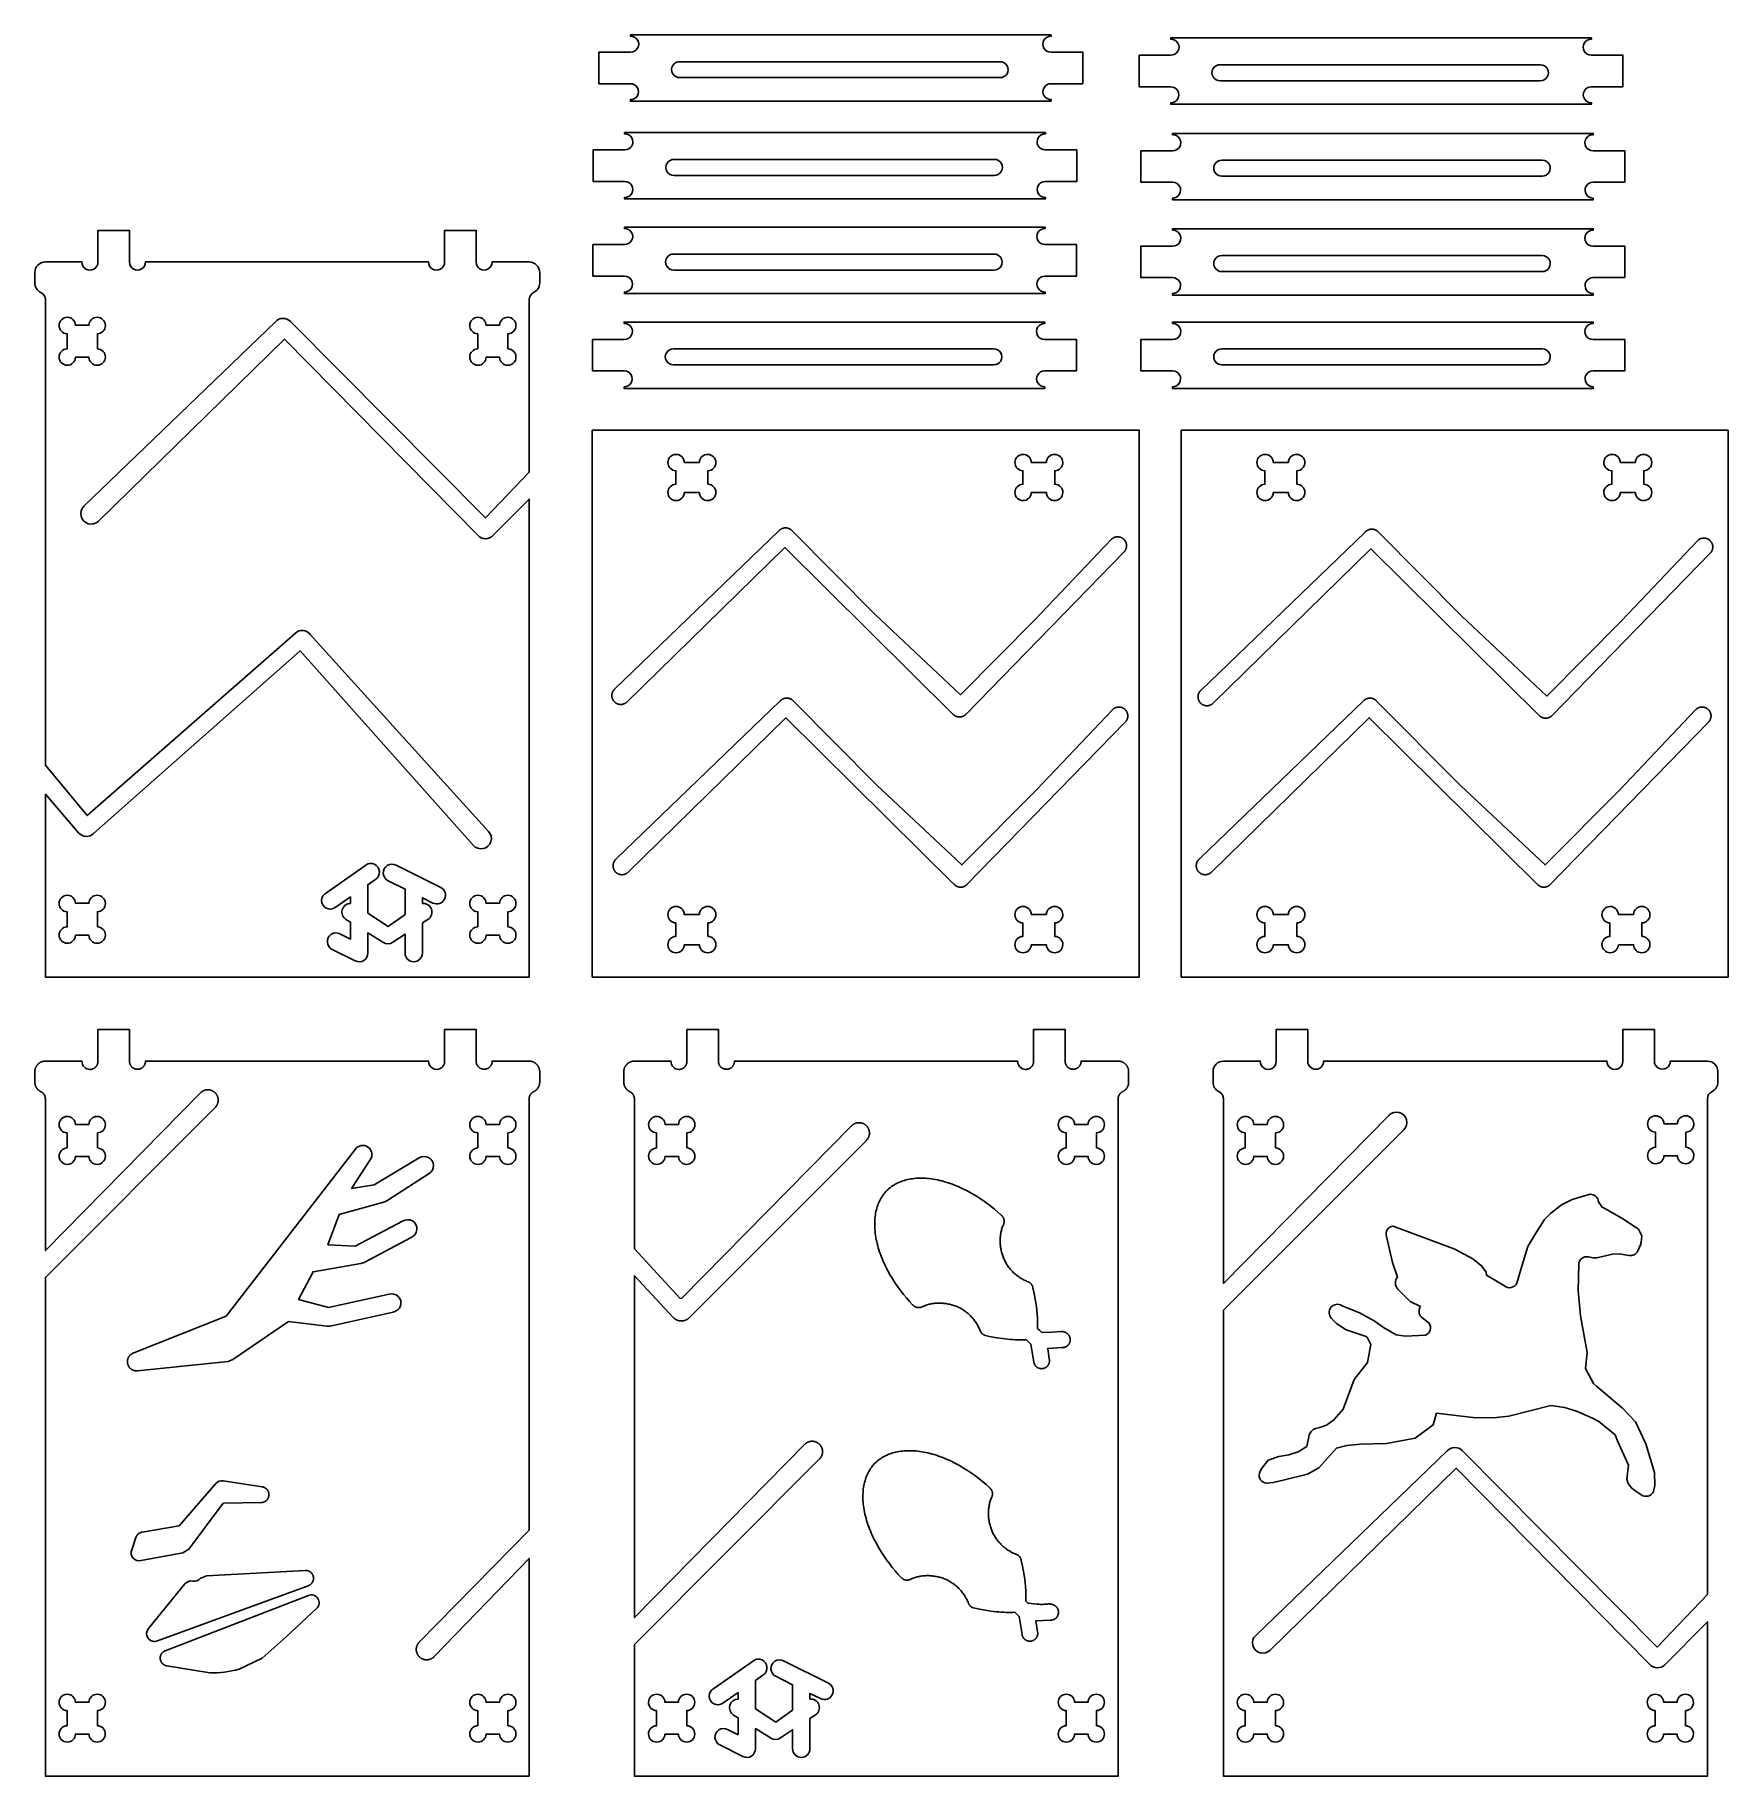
# Model space of a CAD drawing. Extents: x 1.8 to 42, y 1 to 42.4.
import ezdxf

# ---------------------------------------------------------------- set-up
doc = ezdxf.new("R2010")
doc.units = 0
doc.header["$LTSCALE"] = 0.03937
doc.layers.add('POCKETING_CUT', color=192, linetype='CONTINUOUS')
doc.layers.add('PROFILING_CUT', color=1, linetype='CONTINUOUS')

msp = doc.modelspace()

# ---------------------------------------------------------------- linework, layer by layer
at = {"layer": 'POCKETING_CUT'}
for points in [[(17.083, 41.762, 1.035965), (17.082, 41.383), (24.69, 41.383, 1.016276), (24.696, 41.762), (17.083, 41.762)], [(29.926, 41.689, 1.035965), (29.925, 41.309), (37.533, 41.309, 1.016276), (37.539, 41.689), (29.926, 41.689)], [(16.947, 39.439, 1.035965), (16.946, 39.059), (24.553, 39.059, 1.016276), (24.559, 39.439), (16.947, 39.439)], [(29.969, 39.42, 1.035965), (29.967, 39.04), (37.575, 39.04, 1.016276), (37.581, 39.42), (29.969, 39.42)], [(16.94, 37.189, 1.035965), (16.939, 36.809), (24.547, 36.809, 1.016276), (24.553, 37.189), (16.94, 37.189)], [(29.969, 37.152, 1.035965), (29.967, 36.772), (37.575, 36.772, 1.016276), (37.581, 37.152), (29.969, 37.152)], [(3.236, 34.934), (3.236, 35.294, 2.329284), (3.036, 35.494), (2.716, 35.494, 2.329284), (2.516, 35.294), (2.516, 34.934, 2.329284), (2.716, 34.734), (3.036, 34.734, 2.329284), (3.236, 34.934)], [(12.997, 34.934), (12.997, 35.294, 2.329284), (12.797, 35.494), (12.477, 35.494, 2.329284), (12.277, 35.294), (12.277, 34.934, 2.329284), (12.477, 34.734), (12.797, 34.734, 2.329284), (12.997, 34.934)], [(16.934, 34.934, 1.035965), (16.932, 34.554), (24.54, 34.554, 1.016276), (24.546, 34.934), (16.934, 34.934)], [(29.969, 34.934, 1.035965), (29.967, 34.554), (37.575, 34.554, 1.016276), (37.581, 34.934), (29.969, 34.934)], [(17.188, 31.516), (17.548, 31.516, 2.329284), (17.748, 31.716), (17.748, 32.036, 2.329284), (17.548, 32.236), (17.188, 32.236, 2.329284), (16.988, 32.036), (16.988, 31.716, 2.329284), (17.188, 31.516)], [(25.435, 31.516), (25.795, 31.516, 2.329284), (25.995, 31.716), (25.995, 32.036, 2.329284), (25.795, 32.236), (25.435, 32.236, 2.329284), (25.235, 32.036), (25.235, 31.716, 2.329284), (25.435, 31.516)], [(31.188, 31.516), (31.548, 31.516, 2.329284), (31.748, 31.716), (31.748, 32.036, 2.329284), (31.548, 32.236), (31.188, 32.236, 2.329284), (30.988, 32.036), (30.988, 31.716, 2.329284), (31.188, 31.516)], [(39.435, 31.516), (39.795, 31.516, 2.329284), (39.995, 31.716), (39.995, 32.036, 2.329284), (39.795, 32.236), (39.435, 32.236, 2.329284), (39.235, 32.036), (39.235, 31.716, 2.329284), (39.435, 31.516)], [(10.962, 21.75), (10.962, 21.885), (11.213, 21.759, 0.998554), (11.398, 22.128), (10.336, 22.658, 1.022068), (10.15, 22.29), (10.549, 22.091), (10.549, 21.488), (10.15, 21.203), (9.665, 21.521), (9.665, 22.194), (9.852, 22.324, 1.000007), (9.616, 22.662), (8.679, 22.004, 1.074623), (8.892, 21.653), (9.253, 21.905), (9.253, 21.751, 0.752687), (9.146, 21.369), (9.253, 21.304), (9.253, 20.901), (9.003, 21.027, 1.007271), (8.818, 20.658), (9.368, 20.383, 0.554843), (9.665, 20.568), (9.665, 21.05), (10.025, 20.827, 0.310797), (10.259, 20.826), (10.549, 21.021), (10.549, 20.568, 1), (10.962, 20.568), (10.962, 21.287), (11.093, 21.371, 0.783038), (10.962, 21.75)], [(3.236, 21.192), (3.236, 21.552, 2.329284), (3.036, 21.752), (2.716, 21.752, 2.329284), (2.516, 21.552), (2.516, 21.192, 2.329284), (2.716, 20.992), (3.036, 20.992, 2.329284), (3.236, 21.192)], [(12.997, 21.192), (12.997, 21.552, 2.329284), (12.797, 21.752), (12.477, 21.752, 2.329284), (12.277, 21.552), (12.277, 21.192, 2.329284), (12.477, 20.992), (12.797, 20.992, 2.329284), (12.997, 21.192)], [(17.188, 20.767), (17.548, 20.767, 2.329284), (17.748, 20.967), (17.748, 21.287, 2.329284), (17.548, 21.487), (17.188, 21.487, 2.329284), (16.988, 21.287), (16.988, 20.967, 2.329284), (17.188, 20.767)], [(25.435, 20.767), (25.795, 20.767, 2.329284), (25.995, 20.967), (25.995, 21.287, 2.329284), (25.795, 21.487), (25.435, 21.487, 2.329284), (25.235, 21.287), (25.235, 20.967, 2.329284), (25.435, 20.767)], [(31.188, 20.767), (31.548, 20.767, 2.329284), (31.748, 20.967), (31.748, 21.287, 2.329284), (31.548, 21.487), (31.188, 21.487, 2.329284), (30.988, 21.287), (30.988, 20.967, 2.329284), (31.188, 20.767)], [(39.39, 20.767), (39.751, 20.767, 2.329284), (39.951, 20.967), (39.951, 21.287, 2.329284), (39.751, 21.487), (39.39, 21.487, 2.329284), (39.191, 21.287), (39.191, 20.967, 2.329284), (39.39, 20.767)], [(3.236, 15.935), (3.236, 16.295, 2.329284), (3.036, 16.495), (2.716, 16.495, 2.329284), (2.516, 16.295), (2.516, 15.935, 2.329284), (2.716, 15.735), (3.036, 15.735, 2.329284), (3.236, 15.935)], [(12.997, 15.935), (12.997, 16.295, 2.329284), (12.797, 16.495), (12.477, 16.495, 2.329284), (12.277, 16.295), (12.277, 15.935, 2.329284), (12.477, 15.735), (12.797, 15.735, 2.329284), (12.997, 15.935)], [(17.25, 15.935), (17.25, 16.295, 2.329284), (17.05, 16.495), (16.73, 16.495, 2.329284), (16.53, 16.295), (16.53, 15.935, 2.329284), (16.73, 15.735), (17.05, 15.735, 2.329284), (17.25, 15.935)], [(26.985, 15.935), (26.985, 16.295, 2.329284), (26.785, 16.495), (26.465, 16.495, 2.329284), (26.265, 16.295), (26.265, 15.935, 2.329284), (26.465, 15.735), (26.785, 15.735, 2.329284), (26.985, 15.935)], [(31.243, 15.935), (31.243, 16.295, 2.329284), (31.043, 16.495), (30.723, 16.495, 2.329284), (30.523, 16.295), (30.523, 15.935, 2.329284), (30.723, 15.735), (31.043, 15.735, 2.329284), (31.243, 15.935)], [(40.994, 15.951), (40.994, 16.311, 2.329284), (40.794, 16.511), (40.474, 16.511, 2.329284), (40.274, 16.311), (40.274, 15.951, 2.329284), (40.474, 15.751), (40.794, 15.751, 2.329284), (40.994, 15.951)], [(9.277, 14.969), (9.724, 15.653, 0.997618), (9.365, 15.903), (6.294, 11.94), (4.107, 11.064), (4.102, 11.063), (4.098, 11.061), (4.093, 11.06), (4.089, 11.058), (4.084, 11.056), (4.08, 11.054), (4.075, 11.052), (4.071, 11.05), (4.066, 11.048), (4.062, 11.045), (4.057, 11.043), (4.053, 11.04), (4.049, 11.037), (4.044, 11.034), (4.04, 11.031), (4.036, 11.028), (4.032, 11.025), (4.028, 11.022), (4.024, 11.018), (4.02, 11.015), (4.016, 11.011), (4.012, 11.007), (4.009, 11.003), (4.005, 10.999), (4.002, 10.995), (3.998, 10.991), (3.995, 10.987), (3.992, 10.982), (3.989, 10.978), (3.986, 10.973), (3.983, 10.969), (3.98, 10.964), (3.977, 10.959), (3.975, 10.955), (3.972, 10.95), (3.97, 10.945), (3.968, 10.94), (3.966, 10.935), (3.964, 10.93), (3.962, 10.925), (3.96, 10.919), (3.959, 10.914), (3.957, 10.909), (3.956, 10.904), (3.955, 10.899), (3.954, 10.894), (3.953, 10.888), (3.952, 10.883), (3.952, 10.878), (3.951, 10.873), (3.951, 10.868), (3.951, 10.863), (3.951, 10.857), (3.951, 10.852), (3.951, 10.847), (3.951, 10.842), (3.951, 10.837), (3.952, 10.832), (3.952, 10.828), (3.953, 10.823), (3.954, 10.818), (3.955, 10.813), (3.956, 10.809), (3.957, 10.804), (3.958, 10.8), (3.959, 10.795), (3.96, 10.791), (3.961, 10.787), (3.963, 10.782), (3.965, 10.778), (3.966, 10.774), (3.968, 10.769), (3.97, 10.765), (3.972, 10.761), (3.974, 10.756), (3.976, 10.752), (3.979, 10.748), (3.981, 10.744), (3.984, 10.739), (3.986, 10.735), (3.989, 10.731), (3.992, 10.727), (3.995, 10.723), (3.998, 10.719), (4.001, 10.715), (4.004, 10.711), (4.008, 10.707), (4.011, 10.704), (4.015, 10.7), (4.018, 10.697), (4.022, 10.693), (4.026, 10.69), (4.03, 10.686), (4.034, 10.683), (4.038, 10.68), (4.042, 10.677), (4.046, 10.674), (4.05, 10.671), (4.055, 10.668), (4.059, 10.666), (4.064, 10.663), (4.068, 10.661), (4.073, 10.658), (4.077, 10.656), (4.082, 10.654), (4.087, 10.652), (4.091, 10.65), (4.096, 10.649), (4.101, 10.647), (4.106, 10.645), (4.111, 10.644), (4.116, 10.643), (4.12, 10.641), (4.125, 10.64), (4.13, 10.639), (4.135, 10.639), (4.14, 10.638), (4.145, 10.637), (4.15, 10.637), (4.154, 10.636), (4.159, 10.636), (4.164, 10.636), (4.169, 10.636), (4.173, 10.636), (4.178, 10.636), (4.183, 10.636), (4.187, 10.637), (6.348, 10.86), (6.46, 10.904), (7.781, 11.813), (8.692, 11.699), (8.77, 11.7), (10.269, 12.034, 1.070506), (10.169, 12.459), (8.728, 12.141), (8.02, 12.335), (8.363, 12.994), (9.499, 13.185), (9.581, 13.213), (10.693, 13.808, 1.106505), (10.493, 14.195), (9.368, 13.604), (8.717, 13.633), (8.985, 14.357), (10.067, 14.657), (10.144, 14.694), (11.121, 15.327, 1.019381), (10.889, 15.698), (9.814, 15.057), (9.277, 14.969)], [(32.821, 12.184, 0.923932), (32.575, 11.882), (32.693, 11.764), (32.923, 11.615), (33.394, 11.455), (33.394, 11.455), (33.394, 11.455), (33.395, 11.454), (33.395, 11.454), (33.396, 11.454), (33.396, 11.454), (33.397, 11.453), (33.397, 11.453), (33.398, 11.453), (33.398, 11.452), (33.399, 11.452), (33.399, 11.451), (33.4, 11.451), (33.401, 11.45), (33.402, 11.449), (33.403, 11.448), (33.404, 11.447), (33.405, 11.446), (33.407, 11.444), (33.408, 11.443), (33.41, 11.44), (33.413, 11.436), (33.416, 11.432), (33.419, 11.428), (33.422, 11.424), (33.428, 11.414), (33.435, 11.402), (33.442, 11.389), (33.45, 11.375), (33.467, 11.343), (33.506, 11.262), (33.431, 10.833), (33.11, 10.429), (32.851, 9.729), (32.63, 9.474), (32.449, 9.349), (32.296, 9.287), (32.189, 9.262, 0.310343), (32.044, 9.105), (31.988, 8.838), (31.783, 8.709), (31.56, 8.639), (31.323, 8.603), (31.068, 8.514), (30.903, 8.301), (30.859, 8.201, 0.469248), (31.026, 7.966), (31.188, 7.983), (31.421, 8.034), (32.002, 8.183), (32.272, 8.332), (32.692, 8.799), (32.936, 8.865), (33.26, 8.896), (33.877, 8.908), (34.564, 9.04), (34.987, 9.35), (35.068, 9.633), (35.661, 9.56), (35.999, 9.522), (36.493, 9.526), (36.789, 9.562), (37.782, 9.812), (38.108, 9.765), (38.397, 9.68), (38.777, 9.512), (38.925, 9.429), (39.313, 9.116), (39.371, 8.975), (39.632, 8.392), (39.591, 8.064), (39.627, 7.96), (39.701, 7.855), (39.787, 7.785), (39.974, 7.669, 0.485641), (40.234, 7.808), (40.258, 7.914), (40.248, 8.216), (40.041, 8.905), (39.795, 9.422), (39.486, 9.746), (38.868, 10.272), (38.797, 10.334), (38.611, 10.69), (38.652, 11.069), (38.49, 11.941), (38.434, 12.549), (38.448, 13.169, -0.470754), (38.678, 13.344), (38.789, 13.322), (38.876, 13.323), (39.25, 13.408), (39.406, 13.416), (39.642, 13.382, 0.354396), (39.853, 13.488), (39.918, 13.631), (39.853, 13.488), (39.918, 13.631), (39.933, 13.685), (39.948, 13.845), (39.87, 14.005), (39.825, 14.037), (39.472, 14.267), (39.072, 14.494), (39.003, 14.526), (38.915, 14.654, 0.418147), (38.719, 14.835), (38.295, 14.71), (38.04, 14.585), (37.778, 14.381), (37.634, 14.231), (37.449, 13.952), (37.241, 13.594), (37.073, 13.049), (36.973, 12.718, -0.491674), (36.683, 12.658), (36.258, 12.911), (36.248, 12.983), (36.146, 13.129), (35.932, 13.302), (35.506, 13.526), (34.036, 14.078, 0.482038), (33.878, 13.831), (34.021, 13.209), (34.142, 12.866, 0.381136), (34.147, 12.578), (34.445, 12.284), (34.685, 12.164, 0.350765), (34.707, 11.911), (34.891, 11.768, -0.49115), (34.803, 11.484), (34.333, 11.463), (34.111, 11.493), (33.808, 11.666), (33.587, 11.826), (33.235, 12.014), (32.821, 12.184)], [(4.153, 6.671), (4.054, 6.385, 0.651406), (4.281, 6.129), (5.266, 6.308), (5.411, 6.397), (6.23, 7.489), (7.136, 7.505), (7.14, 7.505), (7.144, 7.506), (7.147, 7.506), (7.151, 7.506), (7.155, 7.507), (7.159, 7.507), (7.163, 7.508), (7.166, 7.509), (7.17, 7.51), (7.174, 7.511), (7.178, 7.512), (7.181, 7.513), (7.185, 7.514), (7.189, 7.515), (7.192, 7.516), (7.196, 7.518), (7.199, 7.519), (7.203, 7.521), (7.206, 7.522), (7.21, 7.524), (7.213, 7.526), (7.216, 7.527), (7.22, 7.529), (7.223, 7.531), (7.226, 7.533), (7.229, 7.535), (7.233, 7.537), (7.236, 7.539), (7.239, 7.541), (7.242, 7.544), (7.245, 7.546), (7.249, 7.55), (7.253, 7.553), (7.256, 7.556), (7.26, 7.559), (7.263, 7.563), (7.266, 7.566), (7.269, 7.57), (7.273, 7.574), (7.276, 7.577), (7.279, 7.581), (7.281, 7.585), (7.284, 7.589), (7.287, 7.594), (7.289, 7.598), (7.292, 7.602), (7.294, 7.606), (7.296, 7.611), (7.298, 7.615), (7.3, 7.62), (7.302, 7.624), (7.304, 7.629), (7.305, 7.634), (7.307, 7.638), (7.308, 7.643), (7.31, 7.648), (7.311, 7.652), (7.312, 7.657), (7.312, 7.662), (7.313, 7.667), (7.314, 7.671), (7.314, 7.676), (7.315, 7.681), (7.315, 7.685), (7.315, 7.69), (7.315, 7.695), (7.315, 7.7), (7.315, 7.705), (7.314, 7.709), (7.314, 7.714), (7.313, 7.719), (7.312, 7.724), (7.311, 7.729), (7.31, 7.734), (7.309, 7.738), (7.308, 7.743), (7.306, 7.748), (7.305, 7.753), (7.303, 7.757), (7.302, 7.762), (7.3, 7.766), (7.298, 7.771), (7.296, 7.775), (7.293, 7.78), (7.291, 7.784), (7.289, 7.788), (7.286, 7.792), (7.283, 7.796), (7.281, 7.8), (7.278, 7.804), (7.275, 7.808), (7.272, 7.812), (7.269, 7.815), (7.266, 7.819), (7.263, 7.822), (7.26, 7.825), (7.257, 7.828), (7.254, 7.83), (7.251, 7.833), (7.248, 7.836), (7.245, 7.838), (7.242, 7.841), (7.238, 7.843), (7.235, 7.846), (7.232, 7.848), (7.228, 7.851), (7.224, 7.853), (7.221, 7.855), (7.217, 7.857), (7.214, 7.859), (7.21, 7.861), (7.206, 7.863), (7.202, 7.864), (7.198, 7.866), (7.194, 7.867), (7.191, 7.869), (7.187, 7.87), (7.183, 7.872), (7.179, 7.873), (7.175, 7.874), (7.171, 7.875), (7.166, 7.876), (7.162, 7.877), (7.158, 7.877), (7.154, 7.878), (7.15, 7.878), (6.23, 8.021, 0.270921), (6.052, 7.957), (5.179, 6.954), (4.301, 6.804), (4.295, 6.802), (4.288, 6.801), (4.282, 6.799), (4.278, 6.798), (4.275, 6.797), (4.272, 6.796), (4.269, 6.795), (4.265, 6.793), (4.262, 6.792), (4.259, 6.791), (4.256, 6.789), (4.253, 6.788), (4.25, 6.786), (4.247, 6.785), (4.243, 6.783), (4.24, 6.781), (4.237, 6.78), (4.234, 6.778), (4.231, 6.776), (4.229, 6.774), (4.226, 6.772), (4.223, 6.77), (4.22, 6.768), (4.217, 6.766), (4.215, 6.764), (4.212, 6.761), (4.209, 6.759), (4.207, 6.757), (4.204, 6.754), (4.202, 6.752), (4.199, 6.75), (4.197, 6.747), (4.194, 6.745), (4.192, 6.742), (4.19, 6.739), (4.188, 6.737), (4.186, 6.734), (4.184, 6.732), (4.181, 6.729), (4.18, 6.726), (4.178, 6.723), (4.176, 6.721), (4.174, 6.718), (4.172, 6.715), (4.171, 6.712), (4.169, 6.709), (4.167, 6.706), (4.166, 6.703), (4.164, 6.701), (4.163, 6.698), (4.162, 6.695), (4.159, 6.689), (4.157, 6.683), (4.155, 6.677), (4.153, 6.671)], [(4.666, 4.217), (8.248, 5.528), (8.251, 5.529), (8.255, 5.531), (8.259, 5.532), (8.263, 5.534), (8.267, 5.536), (8.27, 5.537), (8.274, 5.539), (8.278, 5.541), (8.282, 5.543), (8.285, 5.546), (8.289, 5.548), (8.293, 5.55), (8.296, 5.553), (8.3, 5.556), (8.303, 5.558), (8.307, 5.561), (8.31, 5.564), (8.314, 5.567), (8.317, 5.57), (8.32, 5.573), (8.323, 5.577), (8.326, 5.58), (8.329, 5.584), (8.332, 5.587), (8.335, 5.591), (8.338, 5.594), (8.341, 5.598), (8.343, 5.602), (8.346, 5.606), (8.348, 5.61), (8.351, 5.614), (8.353, 5.618), (8.355, 5.622), (8.357, 5.626), (8.359, 5.631), (8.361, 5.635), (8.362, 5.639), (8.364, 5.644), (8.365, 5.648), (8.367, 5.652), (8.368, 5.657), (8.369, 5.661), (8.37, 5.666), (8.371, 5.67), (8.372, 5.675), (8.372, 5.679), (8.373, 5.684), (8.373, 5.688), (8.374, 5.693), (8.374, 5.697), (8.374, 5.701), (8.374, 5.706), (8.374, 5.71), (8.374, 5.715), (8.374, 5.719), (8.373, 5.723), (8.373, 5.727), (8.372, 5.732), (8.372, 5.736), (8.371, 5.74), (8.37, 5.744), (8.369, 5.748), (8.368, 5.752), (8.367, 5.756), (8.366, 5.759), (8.365, 5.763), (8.364, 5.766), (8.363, 5.77), (8.362, 5.773), (8.36, 5.776), (8.359, 5.78), (8.357, 5.783), (8.356, 5.787), (8.354, 5.79), (8.352, 5.793), (8.35, 5.797), (8.348, 5.8), (8.346, 5.804), (8.344, 5.807), (8.342, 5.81), (8.34, 5.813), (8.338, 5.817), (8.335, 5.82), (8.333, 5.823), (8.33, 5.826), (8.328, 5.829), (8.325, 5.832), (8.322, 5.835), (8.319, 5.838), (8.316, 5.841), (8.313, 5.843), (8.31, 5.846), (8.307, 5.849), (8.304, 5.851), (8.301, 5.854), (8.297, 5.856), (8.294, 5.859), (8.291, 5.861), (8.287, 5.863), (8.284, 5.866), (8.28, 5.868), (8.277, 5.87), (8.273, 5.872), (8.269, 5.873), (8.266, 5.875), (8.262, 5.877), (8.258, 5.879), (8.254, 5.88), (8.25, 5.881), (8.247, 5.883), (8.243, 5.884), (8.239, 5.885), (8.235, 5.886), (8.231, 5.887), (8.227, 5.888), (8.223, 5.889), (8.219, 5.89), (8.215, 5.89), (8.211, 5.891), (8.207, 5.891), (8.204, 5.892), (8.2, 5.892), (8.196, 5.892), (8.192, 5.893), (8.188, 5.893), (8.184, 5.893), (8.18, 5.893), (5.831, 5.765), (5.682, 5.7, -0.267992), (5.505, 5.637, 0.296349), (5.313, 5.569), (4.453, 4.513, 0.79086), (4.666, 4.217)], [(6.603, 3.542), (7.155, 3.804), (7.726, 4.314), (8.449, 4.987, 0.819051), (8.252, 5.298), (4.847, 3.982), (4.843, 3.981), (4.84, 3.98), (4.837, 3.978), (4.834, 3.976), (4.83, 3.975), (4.827, 3.973), (4.824, 3.971), (4.821, 3.969), (4.817, 3.967), (4.814, 3.965), (4.811, 3.963), (4.808, 3.961), (4.805, 3.959), (4.802, 3.956), (4.799, 3.954), (4.796, 3.952), (4.793, 3.949), (4.79, 3.946), (4.787, 3.944), (4.785, 3.941), (4.782, 3.938), (4.779, 3.935), (4.777, 3.933), (4.774, 3.93), (4.772, 3.927), (4.769, 3.923), (4.767, 3.92), (4.764, 3.917), (4.762, 3.914), (4.76, 3.911), (4.758, 3.907), (4.756, 3.904), (4.754, 3.9), (4.752, 3.897), (4.75, 3.893), (4.748, 3.89), (4.747, 3.886), (4.745, 3.883), (4.744, 3.879), (4.742, 3.875), (4.741, 3.872), (4.74, 3.868), (4.738, 3.864), (4.737, 3.861), (4.736, 3.857), (4.735, 3.853), (4.734, 3.849), (4.734, 3.846), (4.733, 3.842), (4.732, 3.838), (4.732, 3.834), (4.731, 3.831), (4.731, 3.827), (4.731, 3.823), (4.73, 3.82), (4.73, 3.816), (4.73, 3.812), (4.73, 3.809), (4.73, 3.805), (4.73, 3.801), (4.73, 3.798), (4.731, 3.794), (4.731, 3.791), (4.731, 3.787), (4.732, 3.783), (4.732, 3.78), (4.733, 3.776), (4.734, 3.773), (4.734, 3.769), (4.735, 3.766), (4.736, 3.762), (4.737, 3.758), (4.738, 3.755), (4.739, 3.751), (4.74, 3.748), (4.742, 3.744), (4.743, 3.741), (4.744, 3.737), (4.746, 3.733), (4.747, 3.73), (4.749, 3.726), (4.751, 3.723), (4.753, 3.72), (4.755, 3.716), (4.757, 3.713), (4.759, 3.709), (4.761, 3.706), (4.763, 3.703), (4.765, 3.7), (4.767, 3.696), (4.77, 3.693), (4.772, 3.69), (4.775, 3.687), (4.777, 3.684), (4.78, 3.681), (4.783, 3.678), (4.786, 3.676), (4.788, 3.673), (4.791, 3.67), (4.794, 3.668), (4.797, 3.665), (4.8, 3.663), (4.803, 3.66), (4.806, 3.658), (4.81, 3.656), (4.813, 3.653), (4.816, 3.651), (4.819, 3.649), (4.823, 3.647), (4.826, 3.645), (4.829, 3.643), (4.833, 3.642), (4.836, 3.64), (4.84, 3.638), (4.843, 3.637), (4.847, 3.635), (4.85, 3.634), (4.854, 3.633), (4.857, 3.631), (4.861, 3.63), (4.864, 3.629), (4.868, 3.628), (4.871, 3.627), (4.875, 3.626), (4.878, 3.626), (4.882, 3.625), (4.885, 3.624), (5.906, 3.454, 0.071205), (6.603, 3.542)], [(20.175, 2.833), (20.175, 2.968), (20.427, 2.843, 0.998554), (20.612, 3.211), (19.549, 3.742, 1.022068), (19.363, 3.374), (19.763, 3.175), (19.763, 2.572), (19.363, 2.287), (18.878, 2.604), (18.878, 3.278), (19.066, 3.408, 1.000007), (18.829, 3.746), (17.892, 3.088, 1.074623), (18.105, 2.736), (18.466, 2.989), (18.466, 2.834, 0.752687), (18.36, 2.452), (18.466, 2.388), (18.466, 1.985), (18.216, 2.111, 1.007271), (18.031, 1.742), (18.582, 1.467, 0.554843), (18.878, 1.652), (18.878, 2.133), (19.239, 1.911, 0.310797), (19.473, 1.91), (19.763, 2.105), (19.763, 1.652, 1), (20.175, 1.652), (20.175, 2.371), (20.306, 2.455, 0.783038), (20.175, 2.833)], [(3.236, 2.198), (3.236, 2.559, 2.329284), (3.036, 2.759), (2.716, 2.759, 2.329284), (2.516, 2.559), (2.516, 2.198, 2.329284), (2.716, 1.999), (3.036, 1.999, 2.329284), (3.236, 2.198)], [(12.997, 2.198), (12.997, 2.559, 2.329284), (12.797, 2.759), (12.477, 2.759, 2.329284), (12.277, 2.559), (12.277, 2.198, 2.329284), (12.477, 1.999), (12.797, 1.999, 2.329284), (12.997, 2.198)], [(17.247, 2.199), (17.247, 2.559, 2.329284), (17.047, 2.759), (16.727, 2.759, 2.329284), (16.527, 2.559), (16.527, 2.199, 2.329284), (16.727, 1.999), (17.047, 1.999, 2.329284), (17.247, 2.199)], [(26.985, 2.199), (26.985, 2.559, 2.329284), (26.785, 2.759), (26.465, 2.759, 2.329284), (26.265, 2.559), (26.265, 2.199, 2.329284), (26.465, 1.999), (26.785, 1.999, 2.329284), (26.985, 2.199)], [(31.243, 2.199), (31.243, 2.559, 2.329284), (31.043, 2.759), (30.723, 2.759, 2.329284), (30.523, 2.559), (30.523, 2.199, 2.329284), (30.723, 1.999), (31.043, 1.999, 2.329284), (31.243, 2.199)], [(40.986, 2.199), (40.986, 2.559, 2.329284), (40.786, 2.759), (40.466, 2.759, 2.329284), (40.266, 2.559), (40.266, 2.199, 2.329284), (40.466, 1.999), (40.786, 1.999, 2.329284), (40.986, 2.199)]]:
    msp.add_lwpolyline(points, format="xyb", dxfattribs=at)
for points in [[(15.826, 26.541), (19.574, 30.209), (23.573, 26.25), (23.58, 26.242), (23.584, 26.239), (23.588, 26.235), (23.592, 26.232), (23.596, 26.228), (23.6, 26.225), (23.605, 26.222), (23.609, 26.219), (23.613, 26.216), (23.618, 26.213), (23.623, 26.21), (23.628, 26.207), (23.632, 26.205), (23.637, 26.202), (23.642, 26.2), (23.647, 26.198), (23.652, 26.196), (23.657, 26.194), (23.663, 26.192), (23.668, 26.191), (23.673, 26.189), (23.678, 26.188), (23.683, 26.186), (23.689, 26.185), (23.694, 26.184), (23.699, 26.184), (23.705, 26.183), (23.71, 26.182), (23.715, 26.182), (23.721, 26.182), (23.726, 26.182), (23.731, 26.182), (23.736, 26.182), (23.742, 26.182), (23.747, 26.182), (23.752, 26.183), (23.758, 26.184), (23.763, 26.184), (23.768, 26.185), (23.773, 26.187), (23.779, 26.188), (23.784, 26.189), (23.789, 26.191), (23.794, 26.192), (23.8, 26.194), (23.805, 26.196), (23.81, 26.198), (23.815, 26.2), (23.82, 26.202), (23.825, 26.205), (23.829, 26.207), (23.834, 26.21), (23.839, 26.213), (23.844, 26.216), (23.848, 26.219), (23.852, 26.222), (23.857, 26.225), (23.861, 26.228), (23.865, 26.232), (23.869, 26.235), (23.873, 26.239), (23.877, 26.242), (27.641, 30.107), (27.644, 30.111), (27.648, 30.115), (27.651, 30.119), (27.655, 30.123), (27.658, 30.127), (27.661, 30.131), (27.664, 30.136), (27.667, 30.14), (27.67, 30.144), (27.672, 30.149), (27.675, 30.154), (27.678, 30.159), (27.68, 30.163), (27.682, 30.168), (27.684, 30.173), (27.686, 30.178), (27.688, 30.183), (27.69, 30.188), (27.691, 30.193), (27.693, 30.198), (27.694, 30.204), (27.696, 30.209), (27.697, 30.214), (27.698, 30.219), (27.698, 30.224), (27.699, 30.23), (27.7, 30.235), (27.7, 30.24), (27.7, 30.245), (27.7, 30.251), (27.7, 30.256), (27.7, 30.261), (27.7, 30.266), (27.7, 30.271), (27.699, 30.276), (27.699, 30.282), (27.698, 30.287), (27.697, 30.292), (27.696, 30.297), (27.695, 30.302), (27.694, 30.308), (27.692, 30.313), (27.691, 30.318), (27.689, 30.323), (27.687, 30.328), (27.685, 30.333), (27.683, 30.338), (27.681, 30.343), (27.679, 30.348), (27.676, 30.353), (27.674, 30.357), (27.671, 30.362), (27.668, 30.366), (27.666, 30.371), (27.663, 30.375), (27.659, 30.38), (27.656, 30.384), (27.653, 30.388), (27.65, 30.392), (27.646, 30.396), (27.643, 30.4), (27.639, 30.404), (27.635, 30.407), (27.632, 30.411), (27.628, 30.414), (27.624, 30.418), (27.62, 30.421), (27.615, 30.424), (27.611, 30.427), (27.607, 30.43), (27.602, 30.433), (27.598, 30.436), (27.593, 30.439), (27.589, 30.441), (27.584, 30.444), (27.579, 30.446), (27.574, 30.448), (27.569, 30.45), (27.564, 30.452), (27.559, 30.454), (27.554, 30.456), (27.549, 30.457), (27.544, 30.459), (27.539, 30.46), (27.534, 30.461), (27.528, 30.462), (27.523, 30.463), (27.518, 30.464), (27.513, 30.465), (27.507, 30.465), (27.502, 30.466), (27.497, 30.466), (27.492, 30.466), (27.486, 30.466), (27.481, 30.466), (27.476, 30.466), (27.471, 30.465), (27.466, 30.465), (27.461, 30.464), (27.455, 30.463), (27.45, 30.463), (27.445, 30.462), (27.44, 30.46), (27.435, 30.459), (27.43, 30.458), (27.424, 30.456), (27.419, 30.454), (27.414, 30.453), (27.409, 30.451), (27.404, 30.449), (27.399, 30.446), (27.395, 30.444), (27.39, 30.442), (27.385, 30.439), (27.381, 30.436), (27.376, 30.434), (27.371, 30.431), (27.367, 30.428), (27.363, 30.425), (27.359, 30.421), (27.354, 30.418), (27.35, 30.415), (27.346, 30.411), (27.343, 30.408), (27.339, 30.404), (27.335, 30.4), (25.53, 28.501), (23.756, 26.711), (21.736, 28.611), (19.744, 30.616), (19.74, 30.619), (19.737, 30.623), (19.734, 30.626), (19.73, 30.629), (19.726, 30.632), (19.723, 30.635), (19.719, 30.637), (19.715, 30.64), (19.711, 30.643), (19.708, 30.645), (19.704, 30.648), (19.7, 30.65), (19.695, 30.652), (19.691, 30.655), (19.687, 30.657), (19.683, 30.659), (19.679, 30.661), (19.675, 30.662), (19.67, 30.664), (19.666, 30.666), (19.662, 30.667), (19.657, 30.669), (19.653, 30.67), (19.648, 30.671), (19.644, 30.672), (19.64, 30.673), (19.635, 30.674), (19.631, 30.675), (19.626, 30.676), (19.622, 30.676), (19.617, 30.677), (19.613, 30.677), (19.607, 30.678), (19.601, 30.678), (19.595, 30.678), (19.589, 30.678), (19.583, 30.678), (19.577, 30.678), (19.571, 30.677), (19.565, 30.676), (19.559, 30.676), (19.553, 30.674), (19.547, 30.673), (19.541, 30.672), (19.535, 30.67), (19.53, 30.668), (19.524, 30.666), (19.518, 30.664), (19.512, 30.662), (19.507, 30.66), (19.501, 30.657), (19.495, 30.654), (19.49, 30.651), (19.485, 30.648), (19.48, 30.645), (19.475, 30.642), (19.47, 30.638), (19.465, 30.634), (19.46, 30.631), (19.455, 30.627), (19.451, 30.623), (19.447, 30.619), (19.442, 30.615), (19.438, 30.61), (15.531, 26.845), (15.525, 26.839), (15.522, 26.836), (15.519, 26.833), (15.517, 26.83), (15.514, 26.826), (15.511, 26.823), (15.508, 26.82), (15.506, 26.816), (15.503, 26.813), (15.501, 26.809), (15.499, 26.805), (15.496, 26.802), (15.494, 26.798), (15.492, 26.794), (15.49, 26.791), (15.488, 26.787), (15.486, 26.783), (15.484, 26.779), (15.482, 26.775), (15.481, 26.771), (15.479, 26.767), (15.478, 26.763), (15.476, 26.759), (15.475, 26.755), (15.474, 26.751), (15.473, 26.747), (15.472, 26.743), (15.471, 26.739), (15.47, 26.735), (15.469, 26.731), (15.468, 26.727), (15.467, 26.721), (15.467, 26.716), (15.466, 26.711), (15.466, 26.705), (15.465, 26.7), (15.465, 26.694), (15.465, 26.689), (15.465, 26.683), (15.466, 26.677), (15.466, 26.672), (15.467, 26.666), (15.467, 26.661), (15.468, 26.655), (15.469, 26.65), (15.47, 26.644), (15.472, 26.639), (15.473, 26.633), (15.475, 26.628), (15.477, 26.622), (15.478, 26.617), (15.481, 26.612), (15.483, 26.607), (15.485, 26.602), (15.487, 26.597), (15.49, 26.592), (15.493, 26.587), (15.495, 26.582), (15.498, 26.577), (15.501, 26.573), (15.504, 26.568), (15.508, 26.564), (15.511, 26.56), (15.514, 26.555), (15.518, 26.551), (15.522, 26.547), (15.525, 26.543), (15.529, 26.539), (15.533, 26.536), (15.537, 26.532), (15.542, 26.528), (15.546, 26.525), (15.55, 26.521), (15.555, 26.518), (15.56, 26.515), (15.564, 26.512), (15.569, 26.509), (15.574, 26.506), (15.579, 26.503), (15.584, 26.501), (15.589, 26.498), (15.594, 26.496), (15.6, 26.494), (15.605, 26.492), (15.61, 26.49), (15.615, 26.489), (15.621, 26.487), (15.626, 26.486), (15.632, 26.484), (15.637, 26.483), (15.642, 26.482), (15.648, 26.481), (15.653, 26.481), (15.659, 26.48), (15.664, 26.48), (15.669, 26.48), (15.675, 26.479), (15.68, 26.48), (15.686, 26.48), (15.691, 26.48), (15.697, 26.48), (15.702, 26.481), (15.708, 26.482), (15.713, 26.483), (15.719, 26.484), (15.724, 26.485), (15.73, 26.486), (15.735, 26.488), (15.741, 26.489), (15.746, 26.491), (15.751, 26.493), (15.757, 26.495), (15.762, 26.497), (15.767, 26.5), (15.772, 26.502), (15.777, 26.505), (15.782, 26.507), (15.787, 26.51), (15.791, 26.513), (15.796, 26.516), (15.801, 26.519), (15.805, 26.523), (15.809, 26.526), (15.814, 26.53), (15.818, 26.533), (15.822, 26.537), (15.826, 26.541)], [(29.759, 26.51), (33.508, 30.179), (37.506, 26.22), (37.513, 26.212), (37.517, 26.209), (37.521, 26.205), (37.525, 26.201), (37.529, 26.198), (37.534, 26.195), (37.538, 26.191), (37.542, 26.188), (37.547, 26.185), (37.552, 26.182), (37.556, 26.18), (37.561, 26.177), (37.566, 26.175), (37.571, 26.172), (37.576, 26.17), (37.581, 26.168), (37.586, 26.166), (37.591, 26.164), (37.596, 26.162), (37.601, 26.16), (37.606, 26.159), (37.612, 26.158), (37.617, 26.156), (37.622, 26.155), (37.628, 26.154), (37.633, 26.153), (37.638, 26.153), (37.643, 26.152), (37.649, 26.152), (37.654, 26.152), (37.659, 26.151), (37.664, 26.151), (37.67, 26.152), (37.675, 26.152), (37.68, 26.152), (37.686, 26.153), (37.691, 26.153), (37.696, 26.154), (37.702, 26.155), (37.707, 26.156), (37.712, 26.158), (37.717, 26.159), (37.723, 26.16), (37.728, 26.162), (37.733, 26.164), (37.738, 26.166), (37.743, 26.168), (37.748, 26.17), (37.753, 26.172), (37.758, 26.175), (37.763, 26.177), (37.768, 26.18), (37.772, 26.183), (37.777, 26.185), (37.781, 26.188), (37.786, 26.192), (37.79, 26.195), (37.794, 26.198), (37.799, 26.202), (37.803, 26.205), (37.806, 26.209), (37.81, 26.212), (41.574, 30.077), (41.578, 30.081), (41.581, 30.085), (41.585, 30.089), (41.588, 30.093), (41.591, 30.097), (41.594, 30.101), (41.597, 30.105), (41.6, 30.11), (41.603, 30.114), (41.606, 30.119), (41.609, 30.124), (41.611, 30.128), (41.613, 30.133), (41.616, 30.138), (41.618, 30.143), (41.62, 30.148), (41.622, 30.153), (41.623, 30.158), (41.625, 30.163), (41.626, 30.168), (41.628, 30.173), (41.629, 30.179), (41.63, 30.184), (41.631, 30.189), (41.632, 30.194), (41.633, 30.2), (41.633, 30.205), (41.633, 30.21), (41.634, 30.215), (41.634, 30.22), (41.634, 30.226), (41.634, 30.231), (41.634, 30.236), (41.633, 30.241), (41.633, 30.246), (41.632, 30.251), (41.631, 30.257), (41.631, 30.262), (41.63, 30.267), (41.628, 30.272), (41.627, 30.277), (41.626, 30.283), (41.624, 30.288), (41.623, 30.293), (41.621, 30.298), (41.619, 30.303), (41.617, 30.308), (41.615, 30.313), (41.612, 30.318), (41.61, 30.322), (41.607, 30.327), (41.605, 30.332), (41.602, 30.336), (41.599, 30.341), (41.596, 30.345), (41.593, 30.349), (41.59, 30.354), (41.586, 30.358), (41.583, 30.362), (41.58, 30.366), (41.576, 30.37), (41.572, 30.373), (41.569, 30.377), (41.565, 30.381), (41.561, 30.384), (41.557, 30.387), (41.553, 30.391), (41.549, 30.394), (41.545, 30.397), (41.54, 30.4), (41.536, 30.403), (41.531, 30.406), (41.527, 30.408), (41.522, 30.411), (41.517, 30.413), (41.513, 30.416), (41.508, 30.418), (41.503, 30.42), (41.498, 30.422), (41.493, 30.424), (41.488, 30.426), (41.482, 30.427), (41.477, 30.429), (41.472, 30.43), (41.467, 30.431), (41.462, 30.432), (41.457, 30.433), (41.451, 30.434), (41.446, 30.435), (41.441, 30.435), (41.436, 30.436), (41.43, 30.436), (41.425, 30.436), (41.42, 30.436), (41.415, 30.436), (41.41, 30.436), (41.404, 30.435), (41.399, 30.435), (41.394, 30.434), (41.389, 30.433), (41.384, 30.432), (41.378, 30.431), (41.373, 30.43), (41.368, 30.429), (41.363, 30.428), (41.358, 30.426), (41.353, 30.424), (41.348, 30.422), (41.343, 30.421), (41.338, 30.418), (41.333, 30.416), (41.328, 30.414), (41.323, 30.411), (41.319, 30.409), (41.314, 30.406), (41.309, 30.403), (41.305, 30.401), (41.301, 30.398), (41.296, 30.394), (41.292, 30.391), (41.288, 30.388), (41.284, 30.385), (41.28, 30.381), (41.276, 30.377), (41.272, 30.374), (41.269, 30.37), (39.464, 28.471), (37.69, 26.681), (35.669, 28.581), (33.677, 30.586), (33.674, 30.589), (33.67, 30.592), (33.667, 30.596), (33.663, 30.599), (33.66, 30.602), (33.656, 30.604), (33.653, 30.607), (33.649, 30.61), (33.645, 30.613), (33.641, 30.615), (33.637, 30.618), (33.633, 30.62), (33.629, 30.622), (33.625, 30.624), (33.621, 30.626), (33.616, 30.628), (33.612, 30.63), (33.608, 30.632), (33.604, 30.634), (33.599, 30.636), (33.595, 30.637), (33.591, 30.638), (33.586, 30.64), (33.582, 30.641), (33.577, 30.642), (33.573, 30.643), (33.569, 30.644), (33.564, 30.645), (33.56, 30.646), (33.555, 30.646), (33.551, 30.647), (33.546, 30.647), (33.541, 30.648), (33.535, 30.648), (33.529, 30.648), (33.523, 30.648), (33.517, 30.648), (33.511, 30.648), (33.505, 30.647), (33.499, 30.646), (33.493, 30.645), (33.487, 30.644), (33.481, 30.643), (33.475, 30.642), (33.469, 30.64), (33.463, 30.638), (33.457, 30.636), (33.451, 30.634), (33.446, 30.632), (33.44, 30.629), (33.434, 30.627), (33.429, 30.624), (33.424, 30.621), (33.418, 30.618), (33.413, 30.615), (33.408, 30.611), (33.403, 30.608), (33.398, 30.604), (33.393, 30.601), (33.389, 30.597), (33.384, 30.593), (33.38, 30.589), (33.376, 30.585), (33.372, 30.58), (29.465, 26.815), (29.459, 26.809), (29.456, 26.806), (29.453, 26.803), (29.45, 26.799), (29.447, 26.796), (29.445, 26.793), (29.442, 26.789), (29.439, 26.786), (29.437, 26.782), (29.434, 26.779), (29.432, 26.775), (29.43, 26.772), (29.428, 26.768), (29.425, 26.764), (29.423, 26.76), (29.421, 26.757), (29.419, 26.753), (29.418, 26.749), (29.416, 26.745), (29.414, 26.741), (29.413, 26.737), (29.411, 26.733), (29.41, 26.729), (29.408, 26.725), (29.407, 26.721), (29.406, 26.717), (29.405, 26.713), (29.404, 26.709), (29.403, 26.705), (29.402, 26.701), (29.402, 26.697), (29.401, 26.691), (29.4, 26.686), (29.399, 26.68), (29.399, 26.675), (29.399, 26.67), (29.399, 26.664), (29.399, 26.658), (29.399, 26.653), (29.399, 26.647), (29.399, 26.642), (29.4, 26.636), (29.401, 26.631), (29.402, 26.625), (29.403, 26.619), (29.404, 26.614), (29.405, 26.608), (29.407, 26.603), (29.408, 26.598), (29.41, 26.592), (29.412, 26.587), (29.414, 26.582), (29.416, 26.577), (29.418, 26.571), (29.421, 26.566), (29.423, 26.562), (29.426, 26.557), (29.429, 26.552), (29.432, 26.547), (29.435, 26.543), (29.438, 26.538), (29.441, 26.534), (29.444, 26.529), (29.448, 26.525), (29.451, 26.521), (29.455, 26.517), (29.459, 26.513), (29.463, 26.509), (29.467, 26.505), (29.471, 26.502), (29.475, 26.498), (29.479, 26.495), (29.484, 26.491), (29.488, 26.488), (29.493, 26.485), (29.498, 26.482), (29.503, 26.479), (29.508, 26.476), (29.512, 26.473), (29.518, 26.471), (29.523, 26.468), (29.528, 26.466), (29.533, 26.464), (29.538, 26.462), (29.544, 26.46), (29.549, 26.458), (29.554, 26.457), (29.56, 26.455), (29.565, 26.454), (29.57, 26.453), (29.576, 26.452), (29.581, 26.451), (29.587, 26.451), (29.592, 26.45), (29.598, 26.45), (29.603, 26.449), (29.608, 26.449), (29.614, 26.449), (29.619, 26.449), (29.625, 26.45), (29.63, 26.45), (29.636, 26.451), (29.641, 26.452), (29.647, 26.452), (29.652, 26.454), (29.658, 26.455), (29.663, 26.456), (29.669, 26.458), (29.674, 26.459), (29.679, 26.461), (29.685, 26.463), (29.69, 26.465), (29.695, 26.467), (29.7, 26.469), (29.705, 26.472), (29.71, 26.474), (29.715, 26.477), (29.72, 26.48), (29.725, 26.483), (29.73, 26.486), (29.734, 26.489), (29.739, 26.493), (29.743, 26.496), (29.747, 26.499), (29.751, 26.503), (29.755, 26.507), (29.759, 26.51)], [(15.855, 22.494), (19.603, 26.162), (23.602, 22.203), (23.609, 22.196), (23.613, 22.192), (23.617, 22.188), (23.621, 22.185), (23.625, 22.181), (23.629, 22.178), (23.634, 22.175), (23.638, 22.172), (23.643, 22.169), (23.647, 22.166), (23.652, 22.163), (23.657, 22.16), (23.661, 22.158), (23.666, 22.155), (23.671, 22.153), (23.676, 22.151), (23.681, 22.149), (23.686, 22.147), (23.692, 22.145), (23.697, 22.144), (23.702, 22.142), (23.707, 22.141), (23.713, 22.14), (23.718, 22.139), (23.723, 22.138), (23.728, 22.137), (23.734, 22.136), (23.739, 22.136), (23.744, 22.135), (23.75, 22.135), (23.755, 22.135), (23.76, 22.135), (23.765, 22.135), (23.771, 22.135), (23.776, 22.136), (23.781, 22.136), (23.787, 22.137), (23.792, 22.138), (23.797, 22.139), (23.803, 22.14), (23.808, 22.141), (23.813, 22.142), (23.818, 22.144), (23.824, 22.145), (23.829, 22.147), (23.834, 22.149), (23.839, 22.151), (23.844, 22.153), (23.849, 22.156), (23.854, 22.158), (23.859, 22.16), (23.863, 22.163), (23.868, 22.166), (23.873, 22.169), (23.877, 22.172), (23.882, 22.175), (23.886, 22.178), (23.89, 22.181), (23.894, 22.185), (23.898, 22.188), (23.902, 22.192), (23.906, 22.196), (27.67, 26.06), (27.674, 26.064), (27.677, 26.068), (27.68, 26.072), (27.684, 26.076), (27.687, 26.08), (27.69, 26.084), (27.693, 26.089), (27.696, 26.093), (27.699, 26.098), (27.702, 26.102), (27.704, 26.107), (27.707, 26.112), (27.709, 26.116), (27.711, 26.121), (27.713, 26.126), (27.715, 26.131), (27.717, 26.136), (27.719, 26.141), (27.721, 26.146), (27.722, 26.152), (27.723, 26.157), (27.725, 26.162), (27.726, 26.167), (27.727, 26.172), (27.727, 26.178), (27.728, 26.183), (27.729, 26.188), (27.729, 26.193), (27.729, 26.198), (27.73, 26.204), (27.73, 26.209), (27.729, 26.214), (27.729, 26.219), (27.729, 26.224), (27.728, 26.23), (27.728, 26.235), (27.727, 26.24), (27.726, 26.245), (27.725, 26.25), (27.724, 26.256), (27.723, 26.261), (27.721, 26.266), (27.72, 26.271), (27.718, 26.276), (27.716, 26.281), (27.714, 26.286), (27.712, 26.291), (27.71, 26.296), (27.708, 26.301), (27.705, 26.306), (27.703, 26.31), (27.7, 26.315), (27.697, 26.32), (27.695, 26.324), (27.692, 26.329), (27.689, 26.333), (27.685, 26.337), (27.682, 26.341), (27.679, 26.345), (27.675, 26.349), (27.672, 26.353), (27.668, 26.357), (27.664, 26.36), (27.661, 26.364), (27.657, 26.367), (27.653, 26.371), (27.649, 26.374), (27.645, 26.377), (27.64, 26.38), (27.636, 26.383), (27.632, 26.386), (27.627, 26.389), (27.622, 26.392), (27.618, 26.394), (27.613, 26.397), (27.608, 26.399), (27.603, 26.401), (27.598, 26.403), (27.593, 26.405), (27.588, 26.407), (27.583, 26.409), (27.578, 26.411), (27.573, 26.412), (27.568, 26.413), (27.563, 26.415), (27.557, 26.416), (27.552, 26.416), (27.547, 26.417), (27.542, 26.418), (27.536, 26.418), (27.531, 26.419), (27.526, 26.419), (27.521, 26.419), (27.516, 26.419), (27.51, 26.419), (27.505, 26.419), (27.5, 26.419), (27.495, 26.418), (27.49, 26.417), (27.484, 26.417), (27.479, 26.416), (27.474, 26.415), (27.469, 26.414), (27.464, 26.412), (27.459, 26.411), (27.454, 26.409), (27.448, 26.408), (27.443, 26.406), (27.438, 26.404), (27.433, 26.402), (27.429, 26.4), (27.424, 26.397), (27.419, 26.395), (27.414, 26.392), (27.41, 26.39), (27.405, 26.387), (27.401, 26.384), (27.396, 26.381), (27.392, 26.378), (27.388, 26.375), (27.383, 26.371), (27.379, 26.368), (27.376, 26.364), (27.372, 26.361), (27.368, 26.357), (27.364, 26.353), (25.559, 24.454), (23.785, 22.664), (21.765, 24.564), (19.773, 26.569), (19.769, 26.573), (19.766, 26.576), (19.763, 26.579), (19.759, 26.582), (19.756, 26.585), (19.752, 26.588), (19.748, 26.591), (19.744, 26.593), (19.741, 26.596), (19.737, 26.598), (19.733, 26.601), (19.729, 26.603), (19.725, 26.606), (19.72, 26.608), (19.716, 26.61), (19.712, 26.612), (19.708, 26.614), (19.704, 26.616), (19.699, 26.617), (19.695, 26.619), (19.691, 26.62), (19.686, 26.622), (19.682, 26.623), (19.677, 26.624), (19.673, 26.625), (19.669, 26.627), (19.664, 26.627), (19.66, 26.628), (19.655, 26.629), (19.651, 26.63), (19.646, 26.63), (19.642, 26.631), (19.636, 26.631), (19.63, 26.631), (19.624, 26.631), (19.618, 26.631), (19.612, 26.631), (19.606, 26.631), (19.6, 26.63), (19.594, 26.63), (19.588, 26.629), (19.582, 26.628), (19.576, 26.626), (19.57, 26.625), (19.565, 26.623), (19.559, 26.621), (19.553, 26.62), (19.547, 26.617), (19.541, 26.615), (19.536, 26.613), (19.53, 26.61), (19.525, 26.607), (19.519, 26.604), (19.514, 26.601), (19.509, 26.598), (19.504, 26.595), (19.499, 26.591), (19.494, 26.588), (19.489, 26.584), (19.485, 26.58), (19.48, 26.576), (19.476, 26.572), (19.472, 26.568), (19.468, 26.564), (15.56, 22.798), (15.554, 22.792), (15.551, 22.789), (15.548, 22.786), (15.546, 22.783), (15.543, 22.779), (15.54, 22.776), (15.538, 22.773), (15.535, 22.769), (15.532, 22.766), (15.53, 22.762), (15.528, 22.759), (15.525, 22.755), (15.523, 22.751), (15.521, 22.748), (15.519, 22.744), (15.517, 22.74), (15.515, 22.736), (15.513, 22.732), (15.512, 22.728), (15.51, 22.724), (15.508, 22.72), (15.507, 22.716), (15.505, 22.712), (15.504, 22.708), (15.503, 22.704), (15.502, 22.7), (15.501, 22.696), (15.5, 22.692), (15.499, 22.688), (15.498, 22.684), (15.497, 22.68), (15.496, 22.675), (15.496, 22.669), (15.495, 22.664), (15.495, 22.658), (15.494, 22.653), (15.494, 22.647), (15.494, 22.642), (15.494, 22.636), (15.495, 22.631), (15.495, 22.625), (15.496, 22.619), (15.496, 22.614), (15.497, 22.608), (15.498, 22.603), (15.5, 22.597), (15.501, 22.592), (15.502, 22.586), (15.504, 22.581), (15.506, 22.576), (15.508, 22.57), (15.51, 22.565), (15.512, 22.56), (15.514, 22.555), (15.517, 22.55), (15.519, 22.545), (15.522, 22.54), (15.525, 22.535), (15.527, 22.531), (15.53, 22.526), (15.534, 22.521), (15.537, 22.517), (15.54, 22.513), (15.544, 22.509), (15.547, 22.504), (15.551, 22.5), (15.554, 22.496), (15.558, 22.493), (15.562, 22.489), (15.567, 22.485), (15.571, 22.481), (15.575, 22.478), (15.58, 22.475), (15.584, 22.471), (15.589, 22.468), (15.593, 22.465), (15.598, 22.462), (15.603, 22.459), (15.608, 22.457), (15.613, 22.454), (15.618, 22.452), (15.623, 22.449), (15.629, 22.447), (15.634, 22.445), (15.639, 22.443), (15.645, 22.442), (15.65, 22.44), (15.655, 22.439), (15.661, 22.438), (15.666, 22.436), (15.672, 22.435), (15.677, 22.435), (15.682, 22.434), (15.688, 22.433), (15.693, 22.433), (15.699, 22.433), (15.704, 22.433), (15.709, 22.433), (15.715, 22.433), (15.72, 22.433), (15.726, 22.434), (15.731, 22.434), (15.737, 22.435), (15.743, 22.436), (15.748, 22.437), (15.754, 22.438), (15.759, 22.439), (15.764, 22.441), (15.77, 22.442), (15.775, 22.444), (15.78, 22.446), (15.786, 22.448), (15.791, 22.45), (15.796, 22.453), (15.801, 22.455), (15.806, 22.458), (15.811, 22.46), (15.816, 22.463), (15.821, 22.466), (15.825, 22.469), (15.83, 22.473), (15.834, 22.476), (15.839, 22.479), (15.843, 22.483), (15.847, 22.486), (15.851, 22.49), (15.855, 22.494)], [(29.718, 22.494), (33.466, 26.162), (37.465, 22.203), (37.472, 22.196), (37.476, 22.192), (37.48, 22.188), (37.484, 22.185), (37.488, 22.181), (37.492, 22.178), (37.496, 22.175), (37.501, 22.172), (37.505, 22.169), (37.51, 22.166), (37.515, 22.163), (37.519, 22.16), (37.524, 22.158), (37.529, 22.155), (37.534, 22.153), (37.539, 22.151), (37.544, 22.149), (37.549, 22.147), (37.554, 22.145), (37.56, 22.144), (37.565, 22.142), (37.57, 22.141), (37.575, 22.14), (37.581, 22.139), (37.586, 22.138), (37.591, 22.137), (37.597, 22.136), (37.602, 22.136), (37.607, 22.135), (37.612, 22.135), (37.618, 22.135), (37.623, 22.135), (37.628, 22.135), (37.634, 22.135), (37.639, 22.136), (37.644, 22.136), (37.649, 22.137), (37.655, 22.138), (37.66, 22.139), (37.665, 22.14), (37.671, 22.141), (37.676, 22.142), (37.681, 22.144), (37.686, 22.145), (37.692, 22.147), (37.697, 22.149), (37.702, 22.151), (37.707, 22.153), (37.712, 22.156), (37.717, 22.158), (37.721, 22.16), (37.726, 22.163), (37.731, 22.166), (37.735, 22.169), (37.74, 22.172), (37.744, 22.175), (37.749, 22.178), (37.753, 22.181), (37.757, 22.185), (37.761, 22.188), (37.765, 22.192), (37.769, 22.196), (41.533, 26.06), (41.536, 26.064), (41.54, 26.068), (41.543, 26.072), (41.547, 26.076), (41.55, 26.08), (41.553, 26.084), (41.556, 26.089), (41.559, 26.093), (41.562, 26.098), (41.564, 26.102), (41.567, 26.107), (41.569, 26.112), (41.572, 26.116), (41.574, 26.121), (41.576, 26.126), (41.578, 26.131), (41.58, 26.136), (41.582, 26.141), (41.583, 26.146), (41.585, 26.152), (41.586, 26.157), (41.587, 26.162), (41.589, 26.167), (41.589, 26.172), (41.59, 26.178), (41.591, 26.183), (41.592, 26.188), (41.592, 26.193), (41.592, 26.198), (41.592, 26.204), (41.592, 26.209), (41.592, 26.214), (41.592, 26.219), (41.592, 26.224), (41.591, 26.23), (41.591, 26.235), (41.59, 26.24), (41.589, 26.245), (41.588, 26.25), (41.587, 26.256), (41.586, 26.261), (41.584, 26.266), (41.583, 26.271), (41.581, 26.276), (41.579, 26.281), (41.577, 26.286), (41.575, 26.291), (41.573, 26.296), (41.571, 26.301), (41.568, 26.306), (41.566, 26.31), (41.563, 26.315), (41.56, 26.32), (41.557, 26.324), (41.554, 26.329), (41.551, 26.333), (41.548, 26.337), (41.545, 26.341), (41.542, 26.345), (41.538, 26.349), (41.535, 26.353), (41.531, 26.357), (41.527, 26.36), (41.523, 26.364), (41.52, 26.367), (41.516, 26.371), (41.512, 26.374), (41.507, 26.377), (41.503, 26.38), (41.499, 26.383), (41.494, 26.386), (41.49, 26.389), (41.485, 26.392), (41.481, 26.394), (41.476, 26.397), (41.471, 26.399), (41.466, 26.401), (41.461, 26.403), (41.456, 26.405), (41.451, 26.407), (41.446, 26.409), (41.441, 26.411), (41.436, 26.412), (41.431, 26.413), (41.425, 26.415), (41.42, 26.416), (41.415, 26.416), (41.41, 26.417), (41.404, 26.418), (41.399, 26.418), (41.394, 26.419), (41.389, 26.419), (41.384, 26.419), (41.378, 26.419), (41.373, 26.419), (41.368, 26.419), (41.363, 26.419), (41.358, 26.418), (41.352, 26.417), (41.347, 26.417), (41.342, 26.416), (41.337, 26.415), (41.332, 26.414), (41.327, 26.412), (41.321, 26.411), (41.316, 26.409), (41.311, 26.408), (41.306, 26.406), (41.301, 26.404), (41.296, 26.402), (41.291, 26.4), (41.287, 26.397), (41.282, 26.395), (41.277, 26.392), (41.272, 26.39), (41.268, 26.387), (41.263, 26.384), (41.259, 26.381), (41.255, 26.378), (41.25, 26.375), (41.246, 26.371), (41.242, 26.368), (41.238, 26.364), (41.235, 26.361), (41.231, 26.357), (41.227, 26.353), (39.422, 24.454), (37.648, 22.664), (35.628, 24.564), (33.636, 26.569), (33.632, 26.573), (33.629, 26.576), (33.625, 26.579), (33.622, 26.582), (33.618, 26.585), (33.615, 26.588), (33.611, 26.591), (33.607, 26.593), (33.603, 26.596), (33.599, 26.598), (33.595, 26.601), (33.591, 26.603), (33.587, 26.606), (33.583, 26.608), (33.579, 26.61), (33.575, 26.612), (33.571, 26.614), (33.566, 26.616), (33.562, 26.617), (33.558, 26.619), (33.553, 26.62), (33.549, 26.622), (33.545, 26.623), (33.54, 26.624), (33.536, 26.625), (33.531, 26.627), (33.527, 26.627), (33.523, 26.628), (33.518, 26.629), (33.514, 26.63), (33.509, 26.63), (33.505, 26.631), (33.499, 26.631), (33.493, 26.631), (33.487, 26.631), (33.481, 26.631), (33.475, 26.631), (33.469, 26.631), (33.463, 26.63), (33.457, 26.63), (33.451, 26.629), (33.445, 26.628), (33.439, 26.626), (33.433, 26.625), (33.427, 26.623), (33.421, 26.621), (33.416, 26.62), (33.41, 26.617), (33.404, 26.615), (33.398, 26.613), (33.393, 26.61), (33.387, 26.607), (33.382, 26.604), (33.377, 26.601), (33.372, 26.598), (33.366, 26.595), (33.362, 26.591), (33.357, 26.588), (33.352, 26.584), (33.347, 26.58), (33.343, 26.576), (33.339, 26.572), (33.334, 26.568), (33.33, 26.564), (29.423, 22.798), (29.417, 22.792), (29.414, 22.789), (29.411, 22.786), (29.408, 22.783), (29.406, 22.779), (29.403, 22.776), (29.4, 22.773), (29.398, 22.769), (29.395, 22.766), (29.393, 22.762), (29.39, 22.759), (29.388, 22.755), (29.386, 22.751), (29.384, 22.748), (29.382, 22.744), (29.38, 22.74), (29.378, 22.736), (29.376, 22.732), (29.374, 22.728), (29.373, 22.724), (29.371, 22.72), (29.37, 22.716), (29.368, 22.712), (29.367, 22.708), (29.366, 22.704), (29.365, 22.7), (29.363, 22.696), (29.362, 22.692), (29.362, 22.688), (29.361, 22.684), (29.36, 22.68), (29.359, 22.675), (29.358, 22.669), (29.358, 22.664), (29.357, 22.658), (29.357, 22.653), (29.357, 22.647), (29.357, 22.642), (29.357, 22.636), (29.357, 22.631), (29.358, 22.625), (29.359, 22.619), (29.359, 22.614), (29.36, 22.608), (29.361, 22.603), (29.362, 22.597), (29.364, 22.592), (29.365, 22.586), (29.367, 22.581), (29.369, 22.576), (29.37, 22.57), (29.372, 22.565), (29.375, 22.56), (29.377, 22.555), (29.379, 22.55), (29.382, 22.545), (29.385, 22.54), (29.387, 22.535), (29.39, 22.531), (29.393, 22.526), (29.396, 22.521), (29.4, 22.517), (29.403, 22.513), (29.406, 22.509), (29.41, 22.504), (29.414, 22.5), (29.417, 22.496), (29.421, 22.493), (29.425, 22.489), (29.429, 22.485), (29.434, 22.481), (29.438, 22.478), (29.442, 22.475), (29.447, 22.471), (29.452, 22.468), (29.456, 22.465), (29.461, 22.462), (29.466, 22.459), (29.471, 22.457), (29.476, 22.454), (29.481, 22.452), (29.486, 22.449), (29.491, 22.447), (29.497, 22.445), (29.502, 22.443), (29.507, 22.442), (29.513, 22.44), (29.518, 22.439), (29.524, 22.438), (29.529, 22.436), (29.534, 22.435), (29.54, 22.435), (29.545, 22.434), (29.551, 22.433), (29.556, 22.433), (29.561, 22.433), (29.567, 22.433), (29.572, 22.433), (29.578, 22.433), (29.583, 22.433), (29.589, 22.434), (29.594, 22.434), (29.6, 22.435), (29.605, 22.436), (29.611, 22.437), (29.616, 22.438), (29.622, 22.439), (29.627, 22.441), (29.633, 22.442), (29.638, 22.444), (29.643, 22.446), (29.649, 22.448), (29.654, 22.45), (29.659, 22.453), (29.664, 22.455), (29.669, 22.458), (29.674, 22.46), (29.679, 22.463), (29.683, 22.466), (29.688, 22.469), (29.693, 22.473), (29.697, 22.476), (29.701, 22.479), (29.706, 22.483), (29.71, 22.486), (29.714, 22.49), (29.718, 22.494)], [(25.585, 11.642), (25.587, 11.693), (25.587, 11.745), (25.586, 11.799), (25.585, 11.854), (25.582, 11.911), (25.578, 11.969), (25.567, 12.09), (25.551, 12.215), (25.53, 12.344), (25.505, 12.475), (25.475, 12.609), (25.474, 12.614), (25.473, 12.62), (25.471, 12.626), (25.47, 12.632), (25.468, 12.638), (25.466, 12.643), (25.464, 12.649), (25.461, 12.655), (25.459, 12.661), (25.456, 12.666), (25.453, 12.672), (25.45, 12.677), (25.446, 12.682), (25.443, 12.687), (25.439, 12.693), (25.435, 12.698), (25.431, 12.702), (25.427, 12.707), (25.423, 12.712), (25.418, 12.716), (25.414, 12.72), (25.409, 12.724), (25.404, 12.728), (25.399, 12.732), (25.394, 12.735), (25.389, 12.739), (25.384, 12.742), (25.378, 12.745), (25.373, 12.748), (25.368, 12.75), (25.362, 12.753), (25.333, 12.764), (25.31, 12.774), (25.286, 12.785), (25.263, 12.796), (25.24, 12.808), (25.217, 12.821), (25.195, 12.834), (25.173, 12.847), (25.151, 12.862), (25.129, 12.877), (25.108, 12.892), (25.087, 12.908), (25.067, 12.925), (25.046, 12.942), (25.027, 12.96), (25.008, 12.978), (24.989, 12.996), (24.971, 13.016), (24.953, 13.035), (24.936, 13.055), (24.919, 13.076), (24.903, 13.096), (24.887, 13.118), (24.873, 13.139), (24.858, 13.161), (24.844, 13.183), (24.831, 13.205), (24.819, 13.228), (24.807, 13.251), (24.795, 13.274), (24.785, 13.297), (24.775, 13.32), (24.765, 13.345), (24.757, 13.369), (24.749, 13.394), (24.741, 13.419), (24.734, 13.444), (24.727, 13.47), (24.721, 13.495), (24.716, 13.521), (24.711, 13.546), (24.707, 13.572), (24.704, 13.598), (24.701, 13.624), (24.698, 13.65), (24.697, 13.675), (24.696, 13.701), (24.695, 13.727), (24.695, 13.752), (24.696, 13.778), (24.698, 13.803), (24.7, 13.828), (24.702, 13.853), (24.706, 13.877), (24.71, 13.902), (24.714, 13.926), (24.719, 13.949), (24.725, 13.973), (24.731, 13.996), (24.738, 14.019), (24.746, 14.041), (24.754, 14.063), (24.762, 14.085), (24.771, 14.106), (24.773, 14.109), (24.774, 14.112), (24.776, 14.116), (24.777, 14.119), (24.779, 14.123), (24.78, 14.127), (24.782, 14.13), (24.783, 14.134), (24.784, 14.138), (24.785, 14.142), (24.786, 14.145), (24.787, 14.149), (24.788, 14.153), (24.789, 14.157), (24.789, 14.161), (24.79, 14.165), (24.791, 14.169), (24.791, 14.173), (24.791, 14.178), (24.792, 14.182), (24.792, 14.186), (24.792, 14.19), (24.792, 14.194), (24.792, 14.198), (24.792, 14.203), (24.791, 14.207), (24.791, 14.211), (24.79, 14.215), (24.79, 14.219), (24.789, 14.224), (24.788, 14.228), (24.788, 14.232), (24.787, 14.236), (24.786, 14.24), (24.784, 14.244), (24.783, 14.248), (24.782, 14.252), (24.78, 14.256), (24.779, 14.26), (24.777, 14.264), (24.776, 14.268), (24.774, 14.272), (24.772, 14.275), (24.77, 14.279), (24.768, 14.283), (24.766, 14.286), (24.764, 14.29), (24.762, 14.293), (24.76, 14.297), (24.757, 14.3), (24.755, 14.303), (24.753, 14.306), (24.75, 14.31), (24.747, 14.313), (24.745, 14.316), (24.742, 14.319), (24.74, 14.321), (24.737, 14.324), (24.734, 14.327), (24.731, 14.33), (24.728, 14.332), (24.726, 14.335), (24.723, 14.337), (24.72, 14.339), (24.64, 14.411), (24.558, 14.482), (24.472, 14.551), (24.384, 14.618), (24.294, 14.684), (24.201, 14.746), (24.106, 14.806), (24.009, 14.863), (23.91, 14.916), (23.811, 14.966), (23.761, 14.99), (23.71, 15.012), (23.66, 15.033), (23.609, 15.054), (23.559, 15.073), (23.508, 15.091), (23.458, 15.108), (23.408, 15.124), (23.357, 15.138), (23.307, 15.152), (23.258, 15.164), (23.208, 15.175), (23.159, 15.185), (23.111, 15.193), (23.062, 15.201), (23.015, 15.207), (22.967, 15.211), (22.921, 15.215), (22.875, 15.217), (22.829, 15.218), (22.785, 15.218), (22.741, 15.216), (22.697, 15.214), (22.655, 15.21), (22.613, 15.205), (22.572, 15.199), (22.532, 15.192), (22.493, 15.183), (22.455, 15.174), (22.418, 15.163), (22.381, 15.152), (22.346, 15.139), (22.312, 15.126), (22.278, 15.111), (22.246, 15.096), (22.214, 15.08), (22.199, 15.071), (22.184, 15.063), (22.169, 15.054), (22.155, 15.045), (22.14, 15.035), (22.126, 15.026), (22.112, 15.016), (22.099, 15.006), (22.086, 14.996), (22.073, 14.986), (22.06, 14.976), (22.047, 14.965), (22.035, 14.955), (22.023, 14.944), (22, 14.922), (21.978, 14.898), (21.967, 14.886), (21.956, 14.874), (21.946, 14.861), (21.936, 14.848), (21.926, 14.835), (21.916, 14.821), (21.906, 14.808), (21.897, 14.794), (21.888, 14.78), (21.879, 14.765), (21.87, 14.751), (21.861, 14.736), (21.853, 14.721), (21.844, 14.705), (21.828, 14.674), (21.813, 14.641), (21.799, 14.607), (21.786, 14.573), (21.774, 14.537), (21.763, 14.501), (21.753, 14.464), (21.744, 14.425), (21.736, 14.386), (21.729, 14.346), (21.724, 14.305), (21.719, 14.263), (21.716, 14.221), (21.714, 14.178), (21.713, 14.134), (21.713, 14.089), (21.715, 14.044), (21.718, 13.998), (21.722, 13.951), (21.727, 13.904), (21.734, 13.856), (21.742, 13.808), (21.751, 13.76), (21.761, 13.711), (21.773, 13.661), (21.785, 13.612), (21.799, 13.562), (21.815, 13.512), (21.831, 13.462), (21.849, 13.412), (21.867, 13.362), (21.887, 13.311), (21.908, 13.261), (21.93, 13.211), (21.953, 13.161), (21.977, 13.111), (22.028, 13.012), (22.083, 12.914), (22.141, 12.818), (22.202, 12.724), (22.266, 12.632), (22.332, 12.542), (22.4, 12.454), (22.47, 12.37), (22.542, 12.288), (22.615, 12.21), (22.617, 12.207), (22.62, 12.204), (22.623, 12.201), (22.625, 12.198), (22.628, 12.195), (22.631, 12.192), (22.634, 12.19), (22.637, 12.187), (22.64, 12.184), (22.643, 12.182), (22.646, 12.179), (22.649, 12.177), (22.653, 12.174), (22.656, 12.172), (22.66, 12.17), (22.663, 12.167), (22.667, 12.165), (22.671, 12.163), (22.674, 12.161), (22.678, 12.159), (22.682, 12.157), (22.686, 12.155), (22.69, 12.154), (22.694, 12.152), (22.698, 12.151), (22.702, 12.149), (22.706, 12.148), (22.71, 12.147), (22.714, 12.146), (22.719, 12.145), (22.723, 12.144), (22.727, 12.143), (22.732, 12.142), (22.736, 12.141), (22.74, 12.141), (22.745, 12.14), (22.749, 12.14), (22.753, 12.14), (22.758, 12.14), (22.762, 12.14), (22.766, 12.14), (22.77, 12.14), (22.775, 12.14), (22.779, 12.141), (22.783, 12.141), (22.787, 12.142), (22.792, 12.142), (22.796, 12.143), (22.8, 12.144), (22.804, 12.145), (22.808, 12.146), (22.812, 12.147), (22.816, 12.148), (22.82, 12.149), (22.824, 12.15), (22.828, 12.152), (22.831, 12.153), (22.835, 12.155), (22.839, 12.156), (22.842, 12.158), (22.846, 12.16), (22.849, 12.162), (22.853, 12.164), (22.856, 12.165), (22.876, 12.175), (22.897, 12.184), (22.918, 12.192), (22.94, 12.2), (22.962, 12.207), (22.984, 12.213), (23.007, 12.22), (23.03, 12.225), (23.054, 12.23), (23.078, 12.234), (23.102, 12.238), (23.127, 12.241), (23.152, 12.244), (23.177, 12.246), (23.202, 12.247), (23.227, 12.247), (23.253, 12.247), (23.279, 12.247), (23.305, 12.246), (23.331, 12.244), (23.357, 12.241), (23.383, 12.238), (23.409, 12.234), (23.436, 12.23), (23.462, 12.225), (23.488, 12.219), (23.514, 12.213), (23.539, 12.207), (23.565, 12.2), (23.591, 12.192), (23.616, 12.184), (23.641, 12.175), (23.665, 12.165), (23.689, 12.155), (23.712, 12.144), (23.735, 12.132), (23.759, 12.12), (23.781, 12.107), (23.804, 12.093), (23.826, 12.079), (23.848, 12.064), (23.87, 12.048), (23.891, 12.032), (23.912, 12.016), (23.933, 11.998), (23.953, 11.981), (23.972, 11.962), (23.992, 11.943), (24.01, 11.924), (24.028, 11.904), (24.046, 11.884), (24.063, 11.863), (24.08, 11.842), (24.096, 11.821), (24.111, 11.799), (24.126, 11.777), (24.14, 11.754), (24.153, 11.731), (24.166, 11.708), (24.179, 11.685), (24.19, 11.661), (24.201, 11.638), (24.211, 11.614), (24.223, 11.585), (24.225, 11.58), (24.227, 11.575), (24.23, 11.571), (24.232, 11.566), (24.235, 11.562), (24.238, 11.557), (24.241, 11.553), (24.244, 11.548), (24.247, 11.544), (24.25, 11.54), (24.254, 11.536), (24.257, 11.532), (24.261, 11.528), (24.265, 11.524), (24.269, 11.52), (24.273, 11.517), (24.277, 11.513), (24.281, 11.51), (24.286, 11.507), (24.29, 11.503), (24.295, 11.5), (24.299, 11.498), (24.304, 11.495), (24.308, 11.492), (24.313, 11.49), (24.318, 11.488), (24.323, 11.486), (24.328, 11.484), (24.332, 11.482), (24.337, 11.48), (24.342, 11.479), (24.483, 11.449), (24.62, 11.424), (24.753, 11.404), (24.88, 11.39), (24.941, 11.384), (25.001, 11.379), (25.059, 11.376), (25.115, 11.374), (25.169, 11.373), (25.221, 11.373), (25.272, 11.374), (25.32, 11.377), (25.424, 11.274), (25.495, 10.845), (25.496, 10.841), (25.497, 10.837), (25.498, 10.833), (25.499, 10.829), (25.5, 10.825), (25.501, 10.821), (25.502, 10.817), (25.504, 10.813), (25.505, 10.809), (25.506, 10.805), (25.508, 10.801), (25.51, 10.797), (25.512, 10.794), (25.514, 10.79), (25.516, 10.786), (25.518, 10.782), (25.52, 10.779), (25.522, 10.775), (25.524, 10.772), (25.527, 10.768), (25.529, 10.765), (25.531, 10.761), (25.534, 10.758), (25.537, 10.755), (25.539, 10.752), (25.542, 10.749), (25.545, 10.746), (25.548, 10.743), (25.551, 10.74), (25.554, 10.737), (25.557, 10.735), (25.56, 10.732), (25.564, 10.729), (25.567, 10.726), (25.571, 10.723), (25.575, 10.72), (25.579, 10.718), (25.583, 10.715), (25.587, 10.713), (25.592, 10.711), (25.596, 10.708), (25.6, 10.706), (25.605, 10.704), (25.609, 10.702), (25.614, 10.7), (25.618, 10.699), (25.623, 10.697), (25.628, 10.696), (25.632, 10.694), (25.637, 10.693), (25.642, 10.692), (25.647, 10.691), (25.651, 10.69), (25.656, 10.69), (25.661, 10.689), (25.666, 10.689), (25.671, 10.688), (25.676, 10.688), (25.68, 10.688), (25.685, 10.688), (25.69, 10.689), (25.695, 10.689), (25.699, 10.689), (25.704, 10.69), (25.709, 10.69), (25.713, 10.691), (25.718, 10.692), (25.723, 10.693), (25.727, 10.694), (25.732, 10.696), (25.737, 10.697), (25.741, 10.698), (25.746, 10.7), (25.75, 10.702), (25.755, 10.704), (25.759, 10.706), (25.764, 10.708), (25.768, 10.71), (25.772, 10.713), (25.777, 10.715), (25.781, 10.718), (25.785, 10.72), (25.789, 10.723), (25.793, 10.726), (25.797, 10.729), (25.801, 10.732), (25.804, 10.735), (25.808, 10.738), (25.811, 10.742), (25.815, 10.745), (25.818, 10.749), (25.821, 10.752), (25.824, 10.756), (25.827, 10.76), (25.83, 10.763), (25.833, 10.767), (25.836, 10.771), (25.838, 10.775), (25.841, 10.779), (25.843, 10.783), (25.845, 10.787), (25.848, 10.792), (25.85, 10.796), (25.852, 10.8), (25.854, 10.805), (25.855, 10.809), (25.857, 10.814), (25.859, 10.818), (25.86, 10.823), (25.861, 10.828), (25.863, 10.833), (25.864, 10.837), (25.865, 10.842), (25.865, 10.847), (25.866, 10.852), (25.867, 10.857), (25.867, 10.862), (25.867, 10.866), (25.868, 10.871), (25.868, 10.876), (25.868, 10.881), (25.867, 10.886), (25.867, 10.891), (25.867, 10.895), (25.866, 10.9), (25.865, 10.905), (25.865, 10.91), (25.864, 10.914), (25.825, 11.17), (26.164, 11.189), (26.169, 11.189), (26.174, 11.189), (26.179, 11.189), (26.184, 11.189), (26.189, 11.189), (26.194, 11.19), (26.199, 11.19), (26.204, 11.191), (26.209, 11.192), (26.214, 11.193), (26.219, 11.194), (26.224, 11.195), (26.228, 11.197), (26.233, 11.198), (26.238, 11.2), (26.243, 11.202), (26.248, 11.204), (26.252, 11.206), (26.257, 11.208), (26.262, 11.21), (26.266, 11.213), (26.27, 11.216), (26.275, 11.218), (26.279, 11.221), (26.283, 11.224), (26.287, 11.227), (26.291, 11.23), (26.295, 11.233), (26.299, 11.236), (26.302, 11.24), (26.306, 11.243), (26.309, 11.247), (26.313, 11.25), (26.316, 11.254), (26.319, 11.258), (26.322, 11.262), (26.325, 11.266), (26.328, 11.27), (26.331, 11.274), (26.334, 11.278), (26.336, 11.283), (26.339, 11.287), (26.341, 11.292), (26.343, 11.296), (26.345, 11.301), (26.347, 11.306), (26.349, 11.311), (26.351, 11.315), (26.353, 11.32), (26.354, 11.325), (26.355, 11.33), (26.357, 11.335), (26.358, 11.34), (26.359, 11.345), (26.359, 11.35), (26.36, 11.355), (26.36, 11.36), (26.361, 11.365), (26.361, 11.37), (26.361, 11.375), (26.361, 11.38), (26.361, 11.385), (26.361, 11.39), (26.36, 11.395), (26.36, 11.4), (26.359, 11.405), (26.358, 11.41), (26.357, 11.415), (26.356, 11.42), (26.355, 11.425), (26.353, 11.429), (26.352, 11.434), (26.35, 11.439), (26.348, 11.444), (26.347, 11.449), (26.344, 11.453), (26.342, 11.458), (26.34, 11.462), (26.338, 11.467), (26.335, 11.471), (26.332, 11.476), (26.33, 11.48), (26.327, 11.484), (26.324, 11.488), (26.321, 11.493), (26.317, 11.497), (26.314, 11.5), (26.311, 11.504), (26.307, 11.508), (26.303, 11.511), (26.3, 11.515), (26.296, 11.518), (26.292, 11.521), (26.288, 11.524), (26.284, 11.527), (26.28, 11.53), (26.274, 11.535), (26.267, 11.539), (26.26, 11.543), (26.253, 11.547), (26.246, 11.55), (26.238, 11.554), (26.23, 11.557), (26.222, 11.56), (26.215, 11.563), (26.206, 11.566), (26.198, 11.568), (26.19, 11.57), (26.182, 11.572), (26.173, 11.574), (26.165, 11.575), (26.157, 11.576), (25.922, 11.56), (25.684, 11.548), (25.635, 11.593), (25.585, 11.642)], [(25.306, 5.162), (25.308, 5.213), (25.308, 5.265), (25.308, 5.319), (25.306, 5.374), (25.303, 5.431), (25.299, 5.49), (25.288, 5.61), (25.272, 5.735), (25.251, 5.864), (25.226, 5.996), (25.196, 6.129), (25.195, 6.135), (25.194, 6.141), (25.192, 6.146), (25.191, 6.152), (25.189, 6.158), (25.187, 6.164), (25.185, 6.17), (25.183, 6.175), (25.18, 6.181), (25.177, 6.186), (25.174, 6.192), (25.171, 6.197), (25.168, 6.203), (25.164, 6.208), (25.16, 6.213), (25.157, 6.218), (25.153, 6.223), (25.148, 6.227), (25.144, 6.232), (25.14, 6.236), (25.135, 6.241), (25.13, 6.245), (25.125, 6.248), (25.12, 6.252), (25.115, 6.256), (25.11, 6.259), (25.105, 6.262), (25.1, 6.265), (25.094, 6.268), (25.089, 6.27), (25.083, 6.273), (25.054, 6.284), (25.031, 6.295), (25.008, 6.305), (24.984, 6.316), (24.961, 6.328), (24.939, 6.341), (24.916, 6.354), (24.894, 6.368), (24.872, 6.382), (24.85, 6.397), (24.829, 6.412), (24.808, 6.429), (24.788, 6.445), (24.768, 6.462), (24.748, 6.48), (24.729, 6.498), (24.71, 6.517), (24.692, 6.536), (24.674, 6.555), (24.657, 6.575), (24.64, 6.596), (24.624, 6.617), (24.609, 6.638), (24.594, 6.659), (24.579, 6.681), (24.566, 6.703), (24.553, 6.726), (24.54, 6.748), (24.528, 6.771), (24.517, 6.794), (24.506, 6.817), (24.496, 6.841), (24.487, 6.865), (24.478, 6.89), (24.47, 6.914), (24.462, 6.939), (24.455, 6.965), (24.449, 6.99), (24.443, 7.015), (24.437, 7.041), (24.433, 7.067), (24.428, 7.093), (24.425, 7.118), (24.422, 7.144), (24.42, 7.17), (24.418, 7.196), (24.417, 7.221), (24.416, 7.247), (24.417, 7.273), (24.417, 7.298), (24.419, 7.323), (24.421, 7.348), (24.424, 7.373), (24.427, 7.398), (24.431, 7.422), (24.436, 7.446), (24.441, 7.47), (24.446, 7.493), (24.453, 7.516), (24.46, 7.539), (24.467, 7.561), (24.475, 7.583), (24.483, 7.605), (24.492, 7.626), (24.494, 7.629), (24.496, 7.633), (24.497, 7.636), (24.499, 7.64), (24.5, 7.643), (24.502, 7.647), (24.503, 7.651), (24.504, 7.654), (24.505, 7.658), (24.506, 7.662), (24.507, 7.666), (24.508, 7.67), (24.509, 7.674), (24.51, 7.678), (24.511, 7.682), (24.511, 7.686), (24.512, 7.69), (24.512, 7.694), (24.513, 7.698), (24.513, 7.702), (24.513, 7.706), (24.513, 7.71), (24.513, 7.715), (24.513, 7.719), (24.513, 7.723), (24.513, 7.727), (24.512, 7.731), (24.512, 7.735), (24.511, 7.74), (24.51, 7.744), (24.51, 7.748), (24.509, 7.752), (24.508, 7.756), (24.507, 7.76), (24.506, 7.764), (24.504, 7.768), (24.503, 7.772), (24.502, 7.776), (24.5, 7.78), (24.499, 7.784), (24.497, 7.788), (24.495, 7.792), (24.493, 7.796), (24.492, 7.799), (24.49, 7.803), (24.488, 7.807), (24.485, 7.81), (24.483, 7.814), (24.481, 7.817), (24.479, 7.82), (24.476, 7.824), (24.474, 7.827), (24.471, 7.83), (24.469, 7.833), (24.466, 7.836), (24.464, 7.839), (24.461, 7.842), (24.458, 7.845), (24.455, 7.847), (24.453, 7.85), (24.45, 7.852), (24.447, 7.855), (24.444, 7.857), (24.441, 7.86), (24.362, 7.932), (24.279, 8.002), (24.194, 8.071), (24.106, 8.139), (24.015, 8.204), (23.922, 8.267), (23.827, 8.326), (23.73, 8.383), (23.632, 8.437), (23.532, 8.487), (23.482, 8.51), (23.432, 8.532), (23.381, 8.554), (23.331, 8.574), (23.28, 8.593), (23.23, 8.611), (23.179, 8.628), (23.129, 8.644), (23.079, 8.659), (23.029, 8.672), (22.979, 8.684), (22.93, 8.695), (22.881, 8.705), (22.832, 8.714), (22.784, 8.721), (22.736, 8.727), (22.689, 8.732), (22.642, 8.735), (22.596, 8.737), (22.551, 8.738), (22.506, 8.738), (22.462, 8.737), (22.419, 8.734), (22.376, 8.73), (22.334, 8.725), (22.294, 8.719), (22.254, 8.712), (22.214, 8.704), (22.176, 8.694), (22.139, 8.684), (22.103, 8.672), (22.067, 8.66), (22.033, 8.646), (22, 8.632), (21.967, 8.616), (21.936, 8.6), (21.92, 8.592), (21.905, 8.583), (21.89, 8.574), (21.876, 8.565), (21.862, 8.556), (21.848, 8.546), (21.834, 8.537), (21.82, 8.527), (21.807, 8.517), (21.794, 8.507), (21.781, 8.496), (21.769, 8.486), (21.756, 8.475), (21.744, 8.464), (21.721, 8.442), (21.71, 8.43), (21.699, 8.419), (21.688, 8.407), (21.677, 8.394), (21.667, 8.382), (21.657, 8.369), (21.647, 8.356), (21.637, 8.342), (21.627, 8.329), (21.617, 8.315), (21.608, 8.301), (21.599, 8.287), (21.59, 8.272), (21.581, 8.257), (21.573, 8.242), (21.564, 8.227), (21.556, 8.211), (21.548, 8.195), (21.541, 8.179), (21.533, 8.163), (21.519, 8.129), (21.506, 8.095), (21.494, 8.059), (21.483, 8.023), (21.473, 7.986), (21.464, 7.947), (21.456, 7.908), (21.449, 7.868), (21.443, 7.827), (21.439, 7.786), (21.436, 7.743), (21.434, 7.7), (21.433, 7.656), (21.433, 7.611), (21.435, 7.565), (21.438, 7.519), (21.442, 7.472), (21.448, 7.425), (21.455, 7.377), (21.463, 7.329), (21.472, 7.28), (21.482, 7.231), (21.494, 7.182), (21.507, 7.132), (21.521, 7.082), (21.537, 7.031), (21.554, 6.981), (21.571, 6.93), (21.59, 6.88), (21.611, 6.829), (21.632, 6.779), (21.654, 6.728), (21.678, 6.678), (21.702, 6.627), (21.754, 6.528), (21.809, 6.429), (21.868, 6.332), (21.93, 6.237), (21.994, 6.143), (22.062, 6.053), (22.131, 5.964), (22.202, 5.879), (22.275, 5.796), (22.348, 5.717), (22.351, 5.714), (22.353, 5.712), (22.356, 5.709), (22.358, 5.707), (22.361, 5.705), (22.364, 5.702), (22.366, 5.7), (22.369, 5.698), (22.372, 5.696), (22.375, 5.694), (22.378, 5.692), (22.381, 5.69), (22.384, 5.688), (22.387, 5.686), (22.39, 5.684), (22.394, 5.682), (22.397, 5.681), (22.4, 5.679), (22.403, 5.677), (22.407, 5.676), (22.41, 5.674), (22.414, 5.673), (22.417, 5.672), (22.421, 5.67), (22.424, 5.669), (22.428, 5.668), (22.431, 5.667), (22.435, 5.666), (22.439, 5.665), (22.442, 5.664), (22.446, 5.664), (22.45, 5.663), (22.453, 5.662), (22.457, 5.662), (22.461, 5.661), (22.465, 5.661), (22.468, 5.661), (22.472, 5.66), (22.476, 5.66), (22.48, 5.66), (22.483, 5.66), (22.487, 5.66), (22.491, 5.66), (22.494, 5.66), (22.498, 5.661), (22.502, 5.661), (22.505, 5.661), (22.509, 5.662), (22.513, 5.662), (22.516, 5.663), (22.52, 5.664), (22.523, 5.665), (22.527, 5.665), (22.53, 5.666), (22.534, 5.667), (22.537, 5.668), (22.541, 5.669), (22.544, 5.67), (22.547, 5.672), (22.551, 5.673), (22.554, 5.674), (22.557, 5.675), (22.56, 5.677), (22.585, 5.688), (22.606, 5.698), (22.629, 5.706), (22.652, 5.715), (22.675, 5.723), (22.698, 5.73), (22.722, 5.736), (22.746, 5.742), (22.771, 5.748), (22.795, 5.753), (22.82, 5.757), (22.846, 5.76), (22.871, 5.763), (22.897, 5.765), (22.923, 5.767), (22.949, 5.768), (22.975, 5.768), (23.001, 5.768), (23.027, 5.766), (23.054, 5.765), (23.08, 5.762), (23.106, 5.759), (23.132, 5.756), (23.159, 5.751), (23.185, 5.746), (23.211, 5.741), (23.236, 5.735), (23.262, 5.728), (23.288, 5.72), (23.313, 5.713), (23.338, 5.704), (23.362, 5.695), (23.386, 5.685), (23.41, 5.675), (23.433, 5.664), (23.457, 5.652), (23.48, 5.64), (23.503, 5.627), (23.525, 5.613), (23.548, 5.599), (23.57, 5.584), (23.591, 5.569), (23.613, 5.553), (23.634, 5.536), (23.654, 5.519), (23.674, 5.501), (23.694, 5.483), (23.713, 5.464), (23.732, 5.444), (23.75, 5.425), (23.767, 5.404), (23.784, 5.384), (23.801, 5.362), (23.817, 5.341), (23.832, 5.319), (23.847, 5.297), (23.861, 5.274), (23.875, 5.252), (23.888, 5.228), (23.9, 5.205), (23.911, 5.182), (23.922, 5.158), (23.933, 5.134), (23.944, 5.105), (23.947, 5.1), (23.949, 5.096), (23.951, 5.091), (23.954, 5.086), (23.956, 5.082), (23.959, 5.077), (23.962, 5.073), (23.965, 5.069), (23.968, 5.064), (23.972, 5.06), (23.975, 5.056), (23.979, 5.052), (23.982, 5.048), (23.986, 5.044), (23.99, 5.041), (23.994, 5.037), (23.998, 5.033), (24.003, 5.03), (24.007, 5.027), (24.011, 5.024), (24.016, 5.021), (24.02, 5.018), (24.025, 5.015), (24.03, 5.013), (24.034, 5.01), (24.039, 5.008), (24.044, 5.006), (24.049, 5.004), (24.054, 5.002), (24.059, 5.001), (24.064, 4.999), (24.204, 4.969), (24.341, 4.945), (24.474, 4.925), (24.601, 4.91), (24.662, 4.904), (24.722, 4.9), (24.78, 4.896), (24.836, 4.894), (24.89, 4.893), (24.942, 4.894), (24.993, 4.895), (25.041, 4.897), (25.145, 4.794), (25.216, 4.369), (25.217, 4.361), (25.218, 4.357), (25.219, 4.353), (25.22, 4.349), (25.221, 4.344), (25.222, 4.34), (25.224, 4.336), (25.225, 4.332), (25.227, 4.328), (25.228, 4.324), (25.23, 4.32), (25.232, 4.316), (25.234, 4.312), (25.236, 4.308), (25.238, 4.305), (25.24, 4.301), (25.242, 4.297), (25.245, 4.293), (25.247, 4.29), (25.249, 4.286), (25.252, 4.283), (25.255, 4.279), (25.257, 4.276), (25.26, 4.273), (25.263, 4.27), (25.266, 4.267), (25.269, 4.264), (25.272, 4.261), (25.275, 4.258), (25.278, 4.255), (25.281, 4.252), (25.285, 4.249), (25.289, 4.246), (25.292, 4.244), (25.296, 4.241), (25.3, 4.238), (25.304, 4.236), (25.309, 4.233), (25.313, 4.231), (25.317, 4.229), (25.321, 4.226), (25.326, 4.224), (25.33, 4.223), (25.335, 4.221), (25.34, 4.219), (25.344, 4.218), (25.349, 4.216), (25.354, 4.215), (25.358, 4.214), (25.363, 4.213), (25.368, 4.212), (25.373, 4.211), (25.378, 4.21), (25.382, 4.21), (25.387, 4.209), (25.392, 4.209), (25.397, 4.209), (25.402, 4.209), (25.407, 4.209), (25.411, 4.209), (25.416, 4.209), (25.421, 4.21), (25.425, 4.21), (25.43, 4.211), (25.435, 4.212), (25.439, 4.212), (25.444, 4.213), (25.449, 4.215), (25.453, 4.216), (25.458, 4.217), (25.463, 4.219), (25.467, 4.22), (25.472, 4.222), (25.476, 4.224), (25.481, 4.226), (25.485, 4.228), (25.489, 4.23), (25.494, 4.233), (25.498, 4.235), (25.502, 4.238), (25.506, 4.241), (25.51, 4.243), (25.514, 4.246), (25.518, 4.249), (25.522, 4.252), (25.525, 4.255), (25.529, 4.259), (25.533, 4.262), (25.536, 4.265), (25.539, 4.269), (25.543, 4.273), (25.546, 4.276), (25.549, 4.28), (25.551, 4.284), (25.554, 4.287), (25.557, 4.291), (25.56, 4.295), (25.562, 4.299), (25.564, 4.303), (25.567, 4.308), (25.569, 4.312), (25.571, 4.316), (25.573, 4.321), (25.575, 4.325), (25.577, 4.329), (25.578, 4.334), (25.58, 4.339), (25.581, 4.343), (25.583, 4.348), (25.584, 4.353), (25.585, 4.358), (25.586, 4.362), (25.587, 4.367), (25.587, 4.372), (25.588, 4.377), (25.588, 4.382), (25.589, 4.387), (25.589, 4.391), (25.589, 4.396), (25.589, 4.401), (25.589, 4.406), (25.588, 4.411), (25.588, 4.415), (25.587, 4.42), (25.587, 4.425), (25.586, 4.429), (25.585, 4.434), (25.546, 4.691), (25.885, 4.709), (25.89, 4.709), (25.895, 4.709), (25.9, 4.709), (25.905, 4.709), (25.91, 4.709), (25.915, 4.71), (25.92, 4.711), (25.925, 4.711), (25.93, 4.712), (25.935, 4.713), (25.94, 4.714), (25.945, 4.716), (25.95, 4.717), (25.955, 4.719), (25.959, 4.72), (25.964, 4.722), (25.969, 4.724), (25.974, 4.726), (25.978, 4.728), (25.983, 4.731), (25.987, 4.733), (25.992, 4.736), (25.996, 4.739), (26, 4.741), (26.004, 4.744), (26.009, 4.747), (26.012, 4.75), (26.016, 4.754), (26.02, 4.757), (26.024, 4.76), (26.027, 4.764), (26.031, 4.767), (26.034, 4.771), (26.037, 4.774), (26.041, 4.778), (26.044, 4.782), (26.047, 4.786), (26.05, 4.79), (26.052, 4.795), (26.055, 4.799), (26.058, 4.803), (26.06, 4.808), (26.062, 4.812), (26.065, 4.817), (26.067, 4.821), (26.069, 4.826), (26.071, 4.831), (26.072, 4.836), (26.074, 4.841), (26.075, 4.846), (26.077, 4.851), (26.078, 4.856), (26.079, 4.861), (26.08, 4.866), (26.081, 4.871), (26.081, 4.876), (26.082, 4.881), (26.082, 4.886), (26.082, 4.891), (26.082, 4.896), (26.082, 4.901), (26.082, 4.906), (26.082, 4.911), (26.081, 4.916), (26.081, 4.92), (26.08, 4.925), (26.079, 4.93), (26.078, 4.935), (26.077, 4.94), (26.076, 4.945), (26.075, 4.95), (26.073, 4.955), (26.072, 4.959), (26.07, 4.964), (26.068, 4.969), (26.066, 4.974), (26.064, 4.978), (26.061, 4.983), (26.059, 4.987), (26.056, 4.992), (26.054, 4.996), (26.051, 5), (26.048, 5.005), (26.045, 5.009), (26.042, 5.013), (26.039, 5.017), (26.035, 5.021), (26.032, 5.024), (26.028, 5.028), (26.025, 5.032), (26.021, 5.035), (26.017, 5.038), (26.014, 5.042), (26.01, 5.045), (26.006, 5.048), (26.002, 5.051), (25.998, 5.053), (25.993, 5.056), (25.989, 5.059), (25.985, 5.061), (25.98, 5.064), (25.976, 5.066), (25.971, 5.068), (25.966, 5.071), (25.961, 5.073), (25.956, 5.075), (25.951, 5.077), (25.946, 5.079), (25.941, 5.081), (25.936, 5.083), (25.93, 5.084), (25.925, 5.086), (25.92, 5.087), (25.914, 5.088), (25.909, 5.09), (25.903, 5.091), (25.898, 5.092), (25.892, 5.093), (25.887, 5.093), (25.881, 5.094), (25.876, 5.095), (25.87, 5.095), (25.865, 5.095), (25.859, 5.096), (25.854, 5.096), (25.848, 5.096), (25.843, 5.096), (25.838, 5.095), (25.814, 5.092), (25.79, 5.09), (25.765, 5.088), (25.739, 5.086), (25.712, 5.085), (25.684, 5.085), (25.656, 5.085), (25.626, 5.086), (25.564, 5.089), (25.499, 5.094), (25.43, 5.102), (25.358, 5.112), (25.364, 5.105), (25.364, 5.105), (25.306, 5.162)]]:
    msp.add_lwpolyline(points, dxfattribs=at)
for points in [[(13.761, 36.201, 0), (13.761, 36.201, 0), (13.761, 36.201, 0), (13.761, 36.201, 0), (13.761, 36.201, 0)], [(22.974, 17.285, 0), (22.974, 17.285, 0), (22.974, 17.285, 0), (22.974, 17.285, 0), (22.974, 17.285, 0)]]:
    msp.add_polyline3d(points, dxfattribs=at)
at = {"layer": 'PROFILING_CUT'}
for points in [[(15.72, 41.989), (15.157, 41.989), (15.157, 41.239), (15.91, 41.239, -1.010004), (15.907, 40.859), (15.907, 40.824), (25.907, 40.824), (25.907, 40.859, -1.011843), (25.904, 41.239), (26.657, 41.239), (26.657, 41.989), (26.093, 41.989), (25.904, 41.989, -1.03), (25.907, 42.368), (25.907, 42.4), (15.907, 42.4), (15.907, 42.369, -1.02699), (15.91, 41.989), (15.72, 41.989)], [(28.564, 41.915), (28, 41.915), (28, 41.165), (28.753, 41.165, -1.010004), (28.75, 40.786), (28.75, 40.75), (38.75, 40.75), (38.75, 40.785, -1.011843), (38.747, 41.165), (39.5, 41.165), (39.5, 41.915), (38.937, 41.915), (38.747, 41.915, -1.03), (38.75, 42.295), (38.75, 42.327), (28.75, 42.327), (28.75, 42.295, -1.02699), (28.753, 41.915), (28.564, 41.915)], [(15.584, 39.665), (15.02, 39.665), (15.02, 38.915), (15.774, 38.915, -1.010004), (15.77, 38.536), (15.77, 38.5), (25.77, 38.5), (25.77, 38.535, -1.011843), (25.767, 38.915), (26.52, 38.915), (26.52, 39.665), (25.957, 39.665), (25.767, 39.665, -1.03), (25.77, 40.045), (25.77, 40.077), (15.77, 40.077), (15.77, 40.045, -1.02699), (15.774, 39.665), (15.584, 39.665)], [(28.606, 39.646), (28.042, 39.646), (28.042, 38.896), (28.795, 38.896, -1.010004), (28.792, 38.517), (28.792, 38.481), (38.792, 38.481), (38.792, 38.516, -1.011843), (38.789, 38.896), (39.542, 38.896), (39.542, 39.646), (38.979, 39.646), (38.789, 39.646, -1.03), (38.792, 40.026), (38.792, 40.058), (28.792, 40.058), (28.792, 40.026, -1.02699), (28.795, 39.646), (28.606, 39.646)], [(13.5, 37, -0.413135), (13.75, 36.75), (13.75, 36.5, -0.289534), (13.607, 36.274, 0.289528), (13.5, 36.104), (13.5, 32.005), (12.463, 30.914), (7.825, 35.584, 0.428548), (7.468, 35.579), (2.917, 31.193, 1.008795), (3.26, 30.839), (7.683, 35.167), (12.282, 30.501, 0.431005), (12.64, 30.496), (13.5, 31.364), (13.5, 20), (2, 20), (2, 24.345), (2.789, 23.431, 0.431005), (3.147, 23.411), (8.054, 27.751), (12.17, 23.131, 1.008795), (12.537, 23.46), (8.297, 28.147, 0.428548), (7.942, 28.177), (2.994, 23.836), (2, 25.037), (2, 36.098, 0.298025), (1.893, 36.274, -0.289557), (1.75, 36.5), (1.75, 36.75, -0.414213), (2, 37), (2.87, 37, 1.024436), (3.25, 36.996), (3.25, 37.75), (4, 37.75), (4, 36.996, 1.009708), (4.38, 37), (11.111, 37.001, 1.02699), (11.491, 36.997), (11.491, 37.75), (12.241, 37.75), (12.241, 36.997, 1.010004), (12.62, 37.001), (13.5, 37)], [(15.577, 37.415), (15.014, 37.415), (15.014, 36.665), (15.767, 36.665, -1.010004), (15.764, 36.286), (15.764, 36.25), (25.764, 36.25), (25.764, 36.285, -1.011843), (25.76, 36.665), (26.514, 36.665), (26.514, 37.415), (25.95, 37.415), (25.76, 37.415, -1.03), (25.764, 37.795), (25.764, 37.827), (15.764, 37.827), (15.764, 37.795, -1.02699), (15.767, 37.415), (15.577, 37.415)], [(28.606, 37.378), (28.042, 37.378), (28.042, 36.628), (28.795, 36.628, -1.010004), (28.792, 36.249), (28.792, 36.213), (38.792, 36.213), (38.792, 36.248, -1.011843), (38.789, 36.628), (39.542, 36.628), (39.542, 37.378), (38.979, 37.378), (38.789, 37.378, -1.03), (38.792, 37.758), (38.792, 37.79), (28.792, 37.79), (28.792, 37.758, -1.02699), (28.795, 37.378), (28.606, 37.378)], [(15.571, 35.16), (15.007, 35.16), (15.007, 34.41), (15.76, 34.41, -1.010004), (15.757, 34.031), (15.757, 33.995), (25.757, 33.995), (25.757, 34.03, -1.011843), (25.754, 34.41), (26.507, 34.41), (26.507, 35.16), (25.944, 35.16), (25.754, 35.16, -1.03), (25.757, 35.54), (25.757, 35.572), (15.757, 35.572), (15.757, 35.54, -1.02699), (15.76, 35.16), (15.571, 35.16)], [(28.606, 35.16), (28.042, 35.16), (28.042, 34.41), (28.795, 34.41, -1.010004), (28.792, 34.031), (28.792, 33.995), (38.792, 33.995), (38.792, 34.03, -1.011843), (38.789, 34.41), (39.542, 34.41), (39.542, 35.16), (38.979, 35.16), (38.789, 35.16, -1.03), (38.792, 35.54), (38.792, 35.572), (28.792, 35.572), (28.792, 35.54, -1.02699), (28.795, 35.16), (28.606, 35.16)], [(13.5, 1), (13.5, 6.177), (11.241, 3.842), (11.237, 3.838), (11.232, 3.833), (11.228, 3.829), (11.223, 3.825), (11.218, 3.821), (11.213, 3.817), (11.207, 3.813), (11.202, 3.809), (11.197, 3.805), (11.191, 3.802), (11.186, 3.799), (11.18, 3.795), (11.174, 3.792), (11.168, 3.79), (11.162, 3.787), (11.156, 3.784), (11.15, 3.782), (11.144, 3.78), (11.138, 3.778), (11.131, 3.776), (11.125, 3.774), (11.119, 3.772), (11.112, 3.771), (11.106, 3.77), (11.1, 3.769), (11.093, 3.768), (11.087, 3.767), (11.08, 3.767), (11.074, 3.766), (11.068, 3.766), (11.061, 3.766), (11.055, 3.766), (11.049, 3.767), (11.042, 3.767), (11.036, 3.768), (11.03, 3.768), (11.023, 3.769), (11.017, 3.77), (11.011, 3.772), (11.004, 3.773), (10.998, 3.775), (10.992, 3.777), (10.986, 3.779), (10.979, 3.781), (10.973, 3.783), (10.967, 3.786), (10.961, 3.788), (10.955, 3.791), (10.949, 3.794), (10.944, 3.797), (10.938, 3.8), (10.932, 3.804), (10.927, 3.807), (10.921, 3.811), (10.916, 3.815), (10.911, 3.819), (10.906, 3.823), (10.901, 3.827), (10.896, 3.831), (10.892, 3.836), (10.887, 3.84), (10.883, 3.845), (10.878, 3.849), (10.874, 3.854), (10.87, 3.859), (10.866, 3.864), (10.863, 3.869), (10.859, 3.874), (10.855, 3.88), (10.852, 3.885), (10.849, 3.891), (10.846, 3.896), (10.843, 3.902), (10.84, 3.908), (10.837, 3.914), (10.835, 3.92), (10.832, 3.926), (10.83, 3.932), (10.828, 3.939), (10.826, 3.945), (10.824, 3.951), (10.823, 3.958), (10.821, 3.964), (10.82, 3.97), (10.819, 3.977), (10.818, 3.983), (10.818, 3.99), (10.817, 3.996), (10.817, 4.003), (10.817, 4.009), (10.817, 4.016), (10.817, 4.022), (10.817, 4.029), (10.818, 4.035), (10.818, 4.041), (10.819, 4.047), (10.82, 4.052), (10.821, 4.057), (10.821, 4.062), (10.822, 4.066), (10.824, 4.071), (10.825, 4.076), (10.826, 4.081), (10.827, 4.085), (10.829, 4.09), (10.831, 4.095), (10.832, 4.099), (10.834, 4.104), (10.836, 4.108), (10.838, 4.113), (10.84, 4.117), (10.842, 4.122), (10.844, 4.126), (10.847, 4.131), (10.849, 4.135), (10.852, 4.139), (10.854, 4.144), (10.857, 4.148), (10.86, 4.152), (10.863, 4.156), (10.865, 4.16), (10.869, 4.164), (10.872, 4.168), (10.875, 4.172), (10.878, 4.176), (10.881, 4.179), (10.885, 4.183), (13.5, 6.846), (13.5, 17.111), (13.5, 17.117), (13.501, 17.123), (13.502, 17.13), (13.503, 17.136), (13.503, 17.14), (13.504, 17.143), (13.505, 17.146), (13.505, 17.149), (13.506, 17.152), (13.507, 17.156), (13.508, 17.159), (13.509, 17.162), (13.51, 17.165), (13.511, 17.168), (13.512, 17.171), (13.514, 17.175), (13.515, 17.178), (13.516, 17.181), (13.518, 17.184), (13.519, 17.187), (13.521, 17.19), (13.522, 17.193), (13.524, 17.196), (13.525, 17.199), (13.527, 17.202), (13.529, 17.205), (13.531, 17.208), (13.533, 17.21), (13.535, 17.213), (13.537, 17.216), (13.539, 17.219), (13.541, 17.221), (13.543, 17.224), (13.545, 17.227), (13.547, 17.229), (13.55, 17.232), (13.552, 17.234), (13.554, 17.237), (13.557, 17.239), (13.559, 17.241), (13.562, 17.244), (13.564, 17.246), (13.567, 17.248), (13.569, 17.25), (13.572, 17.252), (13.574, 17.254), (13.577, 17.256), (13.58, 17.258), (13.585, 17.262), (13.59, 17.265), (13.596, 17.268), (13.602, 17.271), (13.615, 17.278), (13.622, 17.282), (13.63, 17.286), (13.637, 17.291), (13.644, 17.296), (13.648, 17.298), (13.651, 17.301), (13.655, 17.304), (13.658, 17.306), (13.661, 17.309), (13.665, 17.312), (13.668, 17.315), (13.671, 17.318), (13.675, 17.321), (13.678, 17.324), (13.681, 17.327), (13.684, 17.331), (13.687, 17.334), (13.69, 17.337), (13.693, 17.341), (13.696, 17.344), (13.698, 17.348), (13.701, 17.351), (13.704, 17.355), (13.706, 17.359), (13.709, 17.363), (13.711, 17.366), (13.714, 17.37), (13.716, 17.374), (13.718, 17.378), (13.72, 17.382), (13.723, 17.386), (13.725, 17.39), (13.726, 17.394), (13.728, 17.398), (13.73, 17.402), (13.732, 17.407), (13.734, 17.411), (13.735, 17.415), (13.737, 17.419), (13.738, 17.423), (13.739, 17.428), (13.741, 17.432), (13.742, 17.436), (13.743, 17.44), (13.744, 17.445), (13.745, 17.449), (13.746, 17.453), (13.746, 17.458), (13.748, 17.466), (13.749, 17.475), (13.749, 17.483), (13.75, 17.492), (13.75, 17.75), (13.75, 17.756), (13.75, 17.762), (13.749, 17.768), (13.749, 17.774), (13.748, 17.78), (13.747, 17.786), (13.746, 17.792), (13.745, 17.798), (13.744, 17.804), (13.743, 17.81), (13.741, 17.816), (13.739, 17.822), (13.737, 17.828), (13.735, 17.834), (13.733, 17.84), (13.731, 17.846), (13.729, 17.851), (13.726, 17.857), (13.723, 17.863), (13.72, 17.868), (13.717, 17.874), (13.714, 17.879), (13.711, 17.884), (13.708, 17.889), (13.704, 17.894), (13.701, 17.899), (13.697, 17.904), (13.693, 17.909), (13.689, 17.914), (13.685, 17.918), (13.681, 17.922), (13.677, 17.927), (13.672, 17.931), (13.668, 17.935), (13.664, 17.939), (13.659, 17.943), (13.654, 17.947), (13.649, 17.951), (13.644, 17.954), (13.639, 17.958), (13.634, 17.961), (13.629, 17.964), (13.624, 17.967), (13.618, 17.97), (13.613, 17.973), (13.607, 17.976), (13.601, 17.979), (13.596, 17.981), (13.59, 17.983), (13.584, 17.986), (13.578, 17.988), (13.572, 17.989), (13.566, 17.991), (13.56, 17.993), (13.554, 17.994), (13.548, 17.996), (13.542, 17.997), (13.536, 17.998), (13.53, 17.998), (13.524, 17.999), (13.518, 18), (13.512, 18), (13.506, 18), (12.62, 18.001), (12.62, 17.996), (12.62, 17.992), (12.62, 17.987), (12.62, 17.983), (12.619, 17.978), (12.619, 17.974), (12.618, 17.969), (12.617, 17.965), (12.616, 17.96), (12.615, 17.956), (12.614, 17.951), (12.613, 17.947), (12.612, 17.942), (12.61, 17.938), (12.609, 17.933), (12.607, 17.929), (12.605, 17.924), (12.603, 17.92), (12.601, 17.915), (12.599, 17.911), (12.597, 17.906), (12.595, 17.902), (12.592, 17.898), (12.59, 17.894), (12.587, 17.89), (12.584, 17.886), (12.581, 17.882), (12.578, 17.878), (12.575, 17.874), (12.572, 17.87), (12.568, 17.866), (12.565, 17.863), (12.561, 17.859), (12.558, 17.856), (12.554, 17.853), (12.55, 17.849), (12.547, 17.846), (12.543, 17.843), (12.539, 17.84), (12.535, 17.838), (12.531, 17.835), (12.526, 17.833), (12.522, 17.83), (12.518, 17.828), (12.514, 17.826), (12.509, 17.824), (12.505, 17.822), (12.501, 17.82), (12.496, 17.818), (12.492, 17.817), (12.487, 17.815), (12.483, 17.814), (12.479, 17.813), (12.474, 17.812), (12.47, 17.811), (12.465, 17.81), (12.461, 17.809), (12.456, 17.809), (12.452, 17.808), (12.448, 17.808), (12.443, 17.807), (12.439, 17.807), (12.435, 17.807), (12.426, 17.807), (12.422, 17.807), (12.418, 17.808), (12.414, 17.808), (12.409, 17.808), (12.405, 17.809), (12.4, 17.81), (12.396, 17.81), (12.392, 17.811), (12.387, 17.812), (12.383, 17.813), (12.378, 17.815), (12.374, 17.816), (12.369, 17.817), (12.365, 17.819), (12.361, 17.821), (12.356, 17.822), (12.352, 17.824), (12.348, 17.826), (12.343, 17.828), (12.339, 17.831), (12.335, 17.833), (12.331, 17.836), (12.327, 17.838), (12.323, 17.841), (12.319, 17.844), (12.315, 17.847), (12.311, 17.85), (12.307, 17.853), (12.303, 17.856), (12.3, 17.859), (12.296, 17.863), (12.293, 17.866), (12.29, 17.87), (12.286, 17.874), (12.283, 17.877), (12.28, 17.881), (12.277, 17.885), (12.274, 17.889), (12.272, 17.893), (12.269, 17.897), (12.267, 17.901), (12.264, 17.906), (12.262, 17.91), (12.26, 17.914), (12.258, 17.918), (12.256, 17.923), (12.254, 17.927), (12.252, 17.931), (12.251, 17.936), (12.249, 17.94), (12.248, 17.945), (12.247, 17.949), (12.246, 17.953), (12.245, 17.958), (12.244, 17.962), (12.243, 17.967), (12.242, 17.971), (12.242, 17.975), (12.241, 17.98), (12.241, 17.984), (12.241, 17.988), (12.241, 17.993), (12.241, 18.75), (11.491, 18.75), (11.491, 17.996, -1.026898), (11.111, 18.001), (4.38, 18), (4.38, 17.995), (4.38, 17.991), (4.379, 17.987), (4.379, 17.982), (4.379, 17.978), (4.378, 17.973), (4.377, 17.969), (4.377, 17.964), (4.376, 17.96), (4.375, 17.955), (4.374, 17.951), (4.373, 17.946), (4.371, 17.941), (4.37, 17.937), (4.368, 17.932), (4.367, 17.928), (4.365, 17.923), (4.363, 17.919), (4.361, 17.915), (4.359, 17.91), (4.357, 17.906), (4.354, 17.901), (4.352, 17.897), (4.349, 17.893), (4.346, 17.889), (4.344, 17.885), (4.341, 17.881), (4.338, 17.877), (4.334, 17.873), (4.331, 17.869), (4.328, 17.866), (4.324, 17.862), (4.321, 17.859), (4.317, 17.855), (4.314, 17.852), (4.31, 17.849), (4.306, 17.846), (4.302, 17.843), (4.298, 17.84), (4.294, 17.837), (4.29, 17.834), (4.286, 17.832), (4.282, 17.829), (4.277, 17.827), (4.273, 17.825), (4.269, 17.823), (4.264, 17.821), (4.26, 17.819), (4.256, 17.818), (4.251, 17.816), (4.247, 17.815), (4.242, 17.813), (4.238, 17.812), (4.234, 17.811), (4.229, 17.81), (4.225, 17.809), (4.22, 17.808), (4.216, 17.808), (4.212, 17.807), (4.207, 17.807), (4.203, 17.807), (4.199, 17.806), (4.194, 17.806), (4.186, 17.806), (4.182, 17.807), (4.177, 17.807), (4.173, 17.807), (4.169, 17.808), (4.164, 17.808), (4.16, 17.809), (4.156, 17.81), (4.151, 17.81), (4.147, 17.811), (4.142, 17.812), (4.138, 17.814), (4.133, 17.815), (4.129, 17.816), (4.125, 17.818), (4.12, 17.82), (4.116, 17.822), (4.111, 17.823), (4.107, 17.825), (4.103, 17.828), (4.099, 17.83), (4.094, 17.832), (4.09, 17.835), (4.086, 17.837), (4.082, 17.84), (4.078, 17.843), (4.074, 17.846), (4.07, 17.849), (4.067, 17.852), (4.063, 17.855), (4.059, 17.859), (4.056, 17.862), (4.052, 17.866), (4.049, 17.869), (4.046, 17.873), (4.043, 17.877), (4.04, 17.88), (4.037, 17.884), (4.034, 17.888), (4.031, 17.892), (4.028, 17.896), (4.026, 17.901), (4.024, 17.905), (4.021, 17.909), (4.019, 17.913), (4.017, 17.918), (4.015, 17.922), (4.013, 17.926), (4.012, 17.931), (4.01, 17.935), (4.009, 17.94), (4.007, 17.944), (4.006, 17.949), (4.005, 17.953), (4.004, 17.957), (4.003, 17.962), (4.003, 17.966), (4.002, 17.971), (4.001, 17.975), (4.001, 17.979), (4.001, 17.984), (4, 17.988), (4, 17.992), (4, 18.75), (3.25, 18.75), (3.25, 17.992), (3.25, 17.987), (3.25, 17.983), (3.249, 17.979), (3.249, 17.974), (3.248, 17.97), (3.248, 17.965), (3.247, 17.961), (3.246, 17.956), (3.245, 17.952), (3.244, 17.947), (3.243, 17.942), (3.241, 17.938), (3.24, 17.933), (3.238, 17.929), (3.237, 17.924), (3.235, 17.92), (3.233, 17.915), (3.231, 17.911), (3.229, 17.907), (3.227, 17.902), (3.224, 17.898), (3.222, 17.894), (3.219, 17.89), (3.216, 17.885), (3.214, 17.881), (3.211, 17.877), (3.208, 17.873), (3.205, 17.87), (3.201, 17.866), (3.198, 17.862), (3.195, 17.859), (3.191, 17.855), (3.187, 17.852), (3.184, 17.848), (3.18, 17.845), (3.176, 17.842), (3.172, 17.839), (3.168, 17.836), (3.164, 17.834), (3.16, 17.831), (3.156, 17.828), (3.152, 17.826), (3.148, 17.824), (3.143, 17.822), (3.139, 17.82), (3.135, 17.818), (3.13, 17.816), (3.126, 17.814), (3.121, 17.813), (3.117, 17.811), (3.113, 17.81), (3.108, 17.809), (3.104, 17.808), (3.099, 17.807), (3.095, 17.806), (3.09, 17.805), (3.086, 17.805), (3.082, 17.804), (3.077, 17.804), (3.073, 17.803), (3.069, 17.803), (3.065, 17.803), (3.06, 17.803, -0.424587), (2.87, 18), (1.994, 18), (1.989, 18), (1.983, 17.999), (1.978, 17.999), (1.972, 17.998), (1.966, 17.998), (1.96, 17.997), (1.955, 17.996), (1.949, 17.995), (1.943, 17.993), (1.937, 17.992), (1.931, 17.99), (1.925, 17.989), (1.92, 17.987), (1.914, 17.985), (1.908, 17.982), (1.902, 17.98), (1.896, 17.978), (1.891, 17.975), (1.885, 17.972), (1.88, 17.969), (1.874, 17.966), (1.869, 17.963), (1.863, 17.959), (1.858, 17.956), (1.853, 17.952), (1.847, 17.948), (1.842, 17.944), (1.837, 17.94), (1.833, 17.936), (1.828, 17.931), (1.823, 17.927), (1.819, 17.922), (1.814, 17.917), (1.81, 17.913), (1.806, 17.908), (1.802, 17.903), (1.798, 17.897), (1.794, 17.892), (1.791, 17.887), (1.787, 17.881), (1.784, 17.876), (1.781, 17.87), (1.778, 17.865), (1.775, 17.859), (1.772, 17.854), (1.77, 17.848), (1.768, 17.842), (1.765, 17.836), (1.763, 17.83), (1.761, 17.825), (1.76, 17.819), (1.758, 17.813), (1.757, 17.807), (1.755, 17.801), (1.754, 17.795), (1.753, 17.79), (1.752, 17.784), (1.752, 17.778), (1.751, 17.772), (1.751, 17.767), (1.75, 17.761), (1.75, 17.756), (1.75, 17.5), (1.75, 17.492), (1.751, 17.483), (1.751, 17.475), (1.752, 17.466), (1.754, 17.458), (1.754, 17.453), (1.755, 17.449), (1.756, 17.445), (1.757, 17.44), (1.758, 17.436), (1.759, 17.432), (1.761, 17.428), (1.762, 17.423), (1.763, 17.419), (1.765, 17.415), (1.766, 17.411), (1.768, 17.407), (1.77, 17.402), (1.772, 17.398), (1.774, 17.394), (1.775, 17.39), (1.777, 17.386), (1.78, 17.382), (1.782, 17.378), (1.784, 17.374), (1.786, 17.37), (1.789, 17.366), (1.791, 17.363), (1.794, 17.359), (1.796, 17.355), (1.799, 17.351), (1.802, 17.348), (1.804, 17.344), (1.807, 17.341), (1.81, 17.337), (1.813, 17.334), (1.816, 17.331), (1.819, 17.327), (1.822, 17.324), (1.825, 17.321), (1.829, 17.318), (1.832, 17.315), (1.835, 17.312), (1.839, 17.309), (1.842, 17.306), (1.845, 17.304), (1.849, 17.301), (1.852, 17.298), (1.856, 17.296), (1.863, 17.291), (1.87, 17.286), (1.878, 17.282), (1.885, 17.278), (1.899, 17.271), (1.904, 17.268), (1.907, 17.267), (1.91, 17.265), (1.913, 17.263), (1.916, 17.261), (1.918, 17.259), (1.921, 17.258), (1.924, 17.256), (1.927, 17.254), (1.929, 17.251), (1.932, 17.249), (1.934, 17.247), (1.937, 17.245), (1.94, 17.243), (1.942, 17.24), (1.945, 17.238), (1.947, 17.235), (1.949, 17.233), (1.952, 17.23), (1.954, 17.228), (1.956, 17.225), (1.958, 17.222), (1.961, 17.22), (1.963, 17.217), (1.965, 17.214), (1.967, 17.211), (1.969, 17.208), (1.971, 17.205), (1.973, 17.202), (1.974, 17.199), (1.976, 17.196), (1.978, 17.193), (1.979, 17.19), (1.981, 17.187), (1.982, 17.184), (1.984, 17.181), (1.985, 17.177), (1.987, 17.174), (1.988, 17.171), (1.989, 17.168), (1.99, 17.164), (1.991, 17.161), (1.992, 17.158), (1.993, 17.155), (1.994, 17.151), (1.995, 17.148), (1.996, 17.145), (1.996, 17.141), (1.997, 17.138), (1.998, 17.135), (1.998, 17.131), (1.999, 17.128), (1.999, 17.125), (1.999, 17.121), (2, 17.118), (2, 17.115), (2, 17.111), (2, 17.105), (2, 17.098), (2, 13.497), (5.689, 17.249), (5.693, 17.254), (5.698, 17.258), (5.703, 17.262), (5.708, 17.266), (5.713, 17.27), (5.718, 17.274), (5.724, 17.278), (5.729, 17.281), (5.735, 17.285), (5.74, 17.288), (5.746, 17.291), (5.752, 17.294), (5.758, 17.297), (5.764, 17.3), (5.77, 17.302), (5.776, 17.304), (5.782, 17.307), (5.788, 17.309), (5.795, 17.31), (5.801, 17.312), (5.807, 17.314), (5.814, 17.315), (5.82, 17.316), (5.827, 17.317), (5.833, 17.318), (5.839, 17.319), (5.846, 17.319), (5.852, 17.319), (5.859, 17.32), (5.865, 17.319), (5.871, 17.319), (5.877, 17.319), (5.884, 17.318), (5.89, 17.318), (5.896, 17.317), (5.903, 17.316), (5.909, 17.315), (5.915, 17.313), (5.922, 17.312), (5.928, 17.31), (5.934, 17.308), (5.94, 17.306), (5.947, 17.304), (5.953, 17.302), (5.959, 17.299), (5.965, 17.297), (5.971, 17.294), (5.977, 17.291), (5.982, 17.288), (5.988, 17.284), (5.994, 17.281), (5.999, 17.277), (6.004, 17.274), (6.01, 17.27), (6.015, 17.266), (6.02, 17.262), (6.025, 17.257), (6.029, 17.253), (6.034, 17.249), (6.039, 17.244), (6.043, 17.239), (6.047, 17.235), (6.051, 17.23), (6.055, 17.225), (6.059, 17.22), (6.063, 17.215), (6.066, 17.21), (6.07, 17.204), (6.073, 17.199), (6.076, 17.193), (6.079, 17.187), (6.082, 17.182), (6.085, 17.176), (6.088, 17.17), (6.09, 17.164), (6.093, 17.158), (6.095, 17.151), (6.097, 17.145), (6.099, 17.139), (6.1, 17.132), (6.102, 17.126), (6.103, 17.12), (6.104, 17.113), (6.105, 17.107), (6.106, 17.1), (6.107, 17.094), (6.107, 17.087), (6.107, 17.081), (6.108, 17.074), (6.108, 17.068), (6.107, 17.061), (6.107, 17.055), (6.106, 17.049), (6.106, 17.042), (6.105, 17.036), (6.104, 17.031), (6.103, 17.027), (6.102, 17.022), (6.101, 17.017), (6.1, 17.013), (6.099, 17.008), (6.098, 17.003), (6.096, 16.998), (6.095, 16.994), (6.093, 16.989), (6.091, 16.985), (6.089, 16.98), (6.088, 16.975), (6.086, 16.971), (6.083, 16.966), (6.081, 16.962), (6.079, 16.957), (6.077, 16.953), (6.074, 16.949), (6.072, 16.944), (6.069, 16.94), (6.066, 16.936), (6.063, 16.932), (6.06, 16.928), (6.057, 16.924), (6.054, 16.92), (6.051, 16.916), (6.048, 16.912), (6.045, 16.909), (6.042, 16.905), (6.038, 16.901), (2, 12.856), (2, 1), (13.5, 1)], [(17.093, 12.36), (17.131, 12.361), (21.162, 16.461), (21.167, 16.465), (21.171, 16.47), (21.176, 16.474), (21.181, 16.479), (21.186, 16.483), (21.192, 16.487), (21.197, 16.491), (21.203, 16.495), (21.208, 16.498), (21.214, 16.502), (21.22, 16.505), (21.226, 16.508), (21.232, 16.512), (21.238, 16.514), (21.244, 16.517), (21.25, 16.52), (21.256, 16.522), (21.262, 16.524), (21.269, 16.527), (21.275, 16.528), (21.281, 16.53), (21.288, 16.532), (21.294, 16.533), (21.301, 16.534), (21.307, 16.535), (21.313, 16.536), (21.32, 16.537), (21.326, 16.537), (21.332, 16.537), (21.339, 16.537), (21.345, 16.537), (21.351, 16.537), (21.357, 16.537), (21.364, 16.536), (21.37, 16.536), (21.376, 16.535), (21.383, 16.534), (21.389, 16.533), (21.395, 16.531), (21.402, 16.53), (21.408, 16.528), (21.414, 16.526), (21.421, 16.524), (21.427, 16.522), (21.433, 16.52), (21.439, 16.517), (21.445, 16.514), (21.451, 16.512), (21.457, 16.509), (21.462, 16.505), (21.468, 16.502), (21.474, 16.499), (21.479, 16.495), (21.484, 16.491), (21.49, 16.487), (21.495, 16.483), (21.5, 16.479), (21.505, 16.475), (21.509, 16.471), (21.514, 16.466), (21.519, 16.462), (21.523, 16.457), (21.527, 16.452), (21.531, 16.448), (21.535, 16.443), (21.539, 16.438), (21.543, 16.433), (21.546, 16.427), (21.55, 16.422), (21.553, 16.416), (21.556, 16.411), (21.56, 16.405), (21.562, 16.399), (21.565, 16.393), (21.568, 16.387), (21.57, 16.381), (21.573, 16.375), (21.575, 16.369), (21.577, 16.363), (21.579, 16.357), (21.58, 16.35), (21.582, 16.344), (21.583, 16.337), (21.584, 16.331), (21.585, 16.324), (21.586, 16.318), (21.587, 16.311), (21.587, 16.305), (21.588, 16.299), (21.588, 16.292), (21.588, 16.286), (21.587, 16.279), (21.587, 16.273), (21.586, 16.266), (21.586, 16.26), (21.584, 16.249), (21.583, 16.245), (21.583, 16.24), (21.582, 16.235), (21.58, 16.231), (21.579, 16.226), (21.578, 16.221), (21.576, 16.217), (21.575, 16.212), (21.573, 16.207), (21.572, 16.203), (21.57, 16.198), (21.568, 16.193), (21.566, 16.189), (21.564, 16.184), (21.561, 16.18), (21.559, 16.175), (21.556, 16.171), (21.554, 16.166), (21.551, 16.162), (21.548, 16.158), (21.546, 16.153), (21.543, 16.149), (21.539, 16.145), (21.536, 16.141), (21.533, 16.137), (21.53, 16.133), (21.526, 16.129), (21.523, 16.125), (21.519, 16.121), (21.516, 16.117), (17.304, 11.898), (17.3, 11.894), (17.295, 11.89), (17.291, 11.886), (17.286, 11.882), (17.281, 11.878), (17.276, 11.874), (17.271, 11.871), (17.266, 11.867), (17.26, 11.863), (17.255, 11.86), (17.249, 11.857), (17.243, 11.854), (17.237, 11.851), (17.232, 11.848), (17.225, 11.845), (17.219, 11.842), (17.213, 11.84), (17.207, 11.838), (17.2, 11.835), (17.194, 11.833), (17.187, 11.831), (17.181, 11.83), (17.174, 11.828), (17.167, 11.827), (17.16, 11.826), (17.154, 11.825), (17.147, 11.824), (17.14, 11.823), (17.133, 11.823), (17.126, 11.822), (17.119, 11.822), (17.112, 11.822), (17.105, 11.823), (17.098, 11.823), (17.091, 11.824), (17.084, 11.824), (17.077, 11.825), (17.071, 11.827), (17.064, 11.828), (17.057, 11.829), (17.05, 11.831), (17.044, 11.833), (17.037, 11.835), (17.031, 11.837), (17.025, 11.839), (17.018, 11.842), (17.012, 11.844), (17.006, 11.847), (17, 11.85), (16.994, 11.853), (16.988, 11.856), (16.983, 11.859), (16.977, 11.863), (16.972, 11.866), (16.966, 11.87), (16.961, 11.873), (16.956, 11.877), (16.951, 11.881), (16.946, 11.885), (16.942, 11.889), (16.937, 11.893), (16.933, 11.897), (16.928, 11.901), (16.924, 11.905), (16, 12.897), (16, 4.769), (20.055, 8.893), (20.059, 8.897), (20.064, 8.902), (20.069, 8.906), (20.074, 8.91), (20.079, 8.914), (20.084, 8.918), (20.09, 8.921), (20.095, 8.925), (20.101, 8.928), (20.106, 8.932), (20.112, 8.935), (20.118, 8.938), (20.124, 8.94), (20.13, 8.943), (20.136, 8.946), (20.142, 8.948), (20.148, 8.95), (20.154, 8.952), (20.161, 8.954), (20.167, 8.956), (20.173, 8.957), (20.18, 8.959), (20.186, 8.96), (20.193, 8.961), (20.199, 8.962), (20.205, 8.962), (20.212, 8.963), (20.218, 8.963), (20.225, 8.963), (20.231, 8.963), (20.237, 8.963), (20.244, 8.963), (20.25, 8.962), (20.256, 8.961), (20.262, 8.961), (20.269, 8.96), (20.275, 8.958), (20.281, 8.957), (20.288, 8.956), (20.294, 8.954), (20.3, 8.952), (20.307, 8.95), (20.313, 8.948), (20.319, 8.945), (20.325, 8.943), (20.331, 8.94), (20.337, 8.937), (20.343, 8.934), (20.348, 8.931), (20.354, 8.928), (20.36, 8.924), (20.365, 8.921), (20.37, 8.917), (20.376, 8.913), (20.381, 8.909), (20.386, 8.905), (20.391, 8.901), (20.395, 8.897), (20.4, 8.892), (20.405, 8.888), (20.409, 8.883), (20.413, 8.878), (20.417, 8.874), (20.421, 8.869), (20.425, 8.864), (20.429, 8.858), (20.432, 8.853), (20.436, 8.848), (20.439, 8.842), (20.442, 8.837), (20.446, 8.831), (20.448, 8.825), (20.451, 8.819), (20.454, 8.813), (20.456, 8.807), (20.459, 8.801), (20.461, 8.795), (20.463, 8.789), (20.465, 8.782), (20.466, 8.776), (20.468, 8.77), (20.469, 8.763), (20.47, 8.757), (20.471, 8.75), (20.472, 8.744), (20.473, 8.737), (20.473, 8.731), (20.474, 8.724), (20.474, 8.718), (20.474, 8.711), (20.473, 8.705), (20.473, 8.699), (20.472, 8.692), (20.472, 8.686), (20.471, 8.68), (20.47, 8.675), (20.469, 8.67), (20.468, 8.666), (20.467, 8.661), (20.466, 8.656), (20.465, 8.651), (20.464, 8.647), (20.462, 8.642), (20.461, 8.637), (20.459, 8.633), (20.457, 8.628), (20.455, 8.624), (20.454, 8.619), (20.452, 8.614), (20.449, 8.61), (20.447, 8.605), (20.445, 8.601), (20.443, 8.597), (20.44, 8.592), (20.438, 8.588), (20.435, 8.584), (20.432, 8.58), (20.429, 8.576), (20.427, 8.571), (20.424, 8.567), (20.42, 8.564), (20.417, 8.56), (20.414, 8.556), (20.411, 8.552), (20.408, 8.548), (20.404, 8.545), (16, 4.133), (16, 1), (27.5, 1), (27.5, 17.111), (27.5, 17.117), (27.501, 17.123), (27.502, 17.13), (27.503, 17.136), (27.503, 17.14), (27.504, 17.143), (27.505, 17.146), (27.505, 17.149), (27.506, 17.152), (27.507, 17.156), (27.508, 17.159), (27.509, 17.162), (27.51, 17.165), (27.511, 17.168), (27.512, 17.171), (27.514, 17.175), (27.515, 17.178), (27.516, 17.181), (27.518, 17.184), (27.519, 17.187), (27.521, 17.19), (27.522, 17.193), (27.524, 17.196), (27.525, 17.199), (27.527, 17.202), (27.529, 17.205), (27.531, 17.208), (27.533, 17.21), (27.535, 17.213), (27.537, 17.216), (27.539, 17.219), (27.541, 17.221), (27.543, 17.224), (27.545, 17.227), (27.547, 17.229), (27.55, 17.232), (27.552, 17.234), (27.554, 17.237), (27.557, 17.239), (27.559, 17.241), (27.562, 17.244), (27.564, 17.246), (27.567, 17.248), (27.569, 17.25), (27.572, 17.252), (27.574, 17.254), (27.577, 17.256), (27.58, 17.258), (27.585, 17.262), (27.59, 17.265), (27.596, 17.268), (27.602, 17.271), (27.615, 17.278), (27.622, 17.282), (27.63, 17.286), (27.637, 17.291), (27.644, 17.296), (27.648, 17.298), (27.651, 17.301), (27.655, 17.304), (27.658, 17.306), (27.661, 17.309), (27.665, 17.312), (27.668, 17.315), (27.671, 17.318), (27.675, 17.321), (27.678, 17.324), (27.681, 17.327), (27.684, 17.331), (27.687, 17.334), (27.69, 17.337), (27.693, 17.341), (27.696, 17.344), (27.698, 17.348), (27.701, 17.351), (27.704, 17.355), (27.706, 17.359), (27.709, 17.363), (27.711, 17.366), (27.714, 17.37), (27.716, 17.374), (27.718, 17.378), (27.72, 17.382), (27.723, 17.386), (27.725, 17.39), (27.726, 17.394), (27.728, 17.398), (27.73, 17.402), (27.732, 17.407), (27.734, 17.411), (27.735, 17.415), (27.737, 17.419), (27.738, 17.423), (27.739, 17.428), (27.741, 17.432), (27.742, 17.436), (27.743, 17.44), (27.744, 17.445), (27.745, 17.449), (27.746, 17.453), (27.746, 17.458), (27.748, 17.466), (27.749, 17.475), (27.749, 17.483), (27.75, 17.492), (27.75, 17.75), (27.75, 17.756), (27.75, 17.762), (27.749, 17.768), (27.749, 17.774), (27.748, 17.78), (27.747, 17.786), (27.746, 17.792), (27.745, 17.798), (27.744, 17.804), (27.743, 17.81), (27.741, 17.816), (27.739, 17.822), (27.737, 17.828), (27.735, 17.834), (27.733, 17.84), (27.731, 17.846), (27.729, 17.851), (27.726, 17.857), (27.723, 17.863), (27.72, 17.868), (27.717, 17.874), (27.714, 17.879), (27.711, 17.884), (27.708, 17.889), (27.704, 17.894), (27.701, 17.899), (27.697, 17.904), (27.693, 17.909), (27.689, 17.914), (27.685, 17.918), (27.681, 17.922), (27.677, 17.927), (27.672, 17.931), (27.668, 17.935), (27.664, 17.939), (27.659, 17.943), (27.654, 17.947), (27.649, 17.951), (27.644, 17.954), (27.639, 17.958), (27.634, 17.961), (27.629, 17.964), (27.624, 17.967), (27.618, 17.97), (27.613, 17.973), (27.607, 17.976), (27.601, 17.979), (27.596, 17.981), (27.59, 17.983), (27.584, 17.986), (27.578, 17.988), (27.572, 17.989), (27.566, 17.991), (27.56, 17.993), (27.554, 17.994), (27.548, 17.996), (27.542, 17.997), (27.536, 17.998), (27.53, 17.998), (27.524, 17.999), (27.518, 18), (27.512, 18), (27.506, 18), (26.62, 18.001), (26.62, 17.996), (26.62, 17.992), (26.62, 17.987), (26.62, 17.983), (26.619, 17.979), (26.619, 17.974), (26.618, 17.97), (26.617, 17.965), (26.616, 17.96), (26.615, 17.956), (26.614, 17.951), (26.613, 17.947), (26.612, 17.942), (26.61, 17.938), (26.609, 17.933), (26.607, 17.929), (26.605, 17.924), (26.603, 17.92), (26.601, 17.915), (26.599, 17.911), (26.597, 17.907), (26.595, 17.902), (26.592, 17.898), (26.59, 17.894), (26.587, 17.89), (26.584, 17.886), (26.581, 17.882), (26.578, 17.878), (26.575, 17.874), (26.572, 17.87), (26.568, 17.866), (26.565, 17.863), (26.561, 17.859), (26.558, 17.856), (26.554, 17.853), (26.55, 17.849), (26.547, 17.846), (26.543, 17.843), (26.539, 17.84), (26.535, 17.838), (26.531, 17.835), (26.526, 17.833), (26.522, 17.83), (26.518, 17.828), (26.514, 17.826), (26.509, 17.824), (26.505, 17.822), (26.501, 17.82), (26.496, 17.818), (26.492, 17.817), (26.487, 17.815), (26.483, 17.814), (26.479, 17.813), (26.474, 17.812), (26.47, 17.811), (26.465, 17.81), (26.461, 17.809), (26.456, 17.809), (26.452, 17.808), (26.448, 17.808), (26.443, 17.807), (26.439, 17.807), (26.435, 17.807), (26.426, 17.807), (26.422, 17.807), (26.418, 17.808), (26.414, 17.808), (26.409, 17.808), (26.405, 17.809), (26.4, 17.81), (26.396, 17.81), (26.392, 17.811), (26.387, 17.812), (26.383, 17.813), (26.378, 17.814), (26.374, 17.816), (26.369, 17.817), (26.365, 17.819), (26.361, 17.82), (26.356, 17.822), (26.352, 17.824), (26.348, 17.826), (26.343, 17.828), (26.339, 17.831), (26.335, 17.833), (26.331, 17.836), (26.327, 17.838), (26.323, 17.841), (26.319, 17.844), (26.315, 17.847), (26.311, 17.85), (26.307, 17.853), (26.303, 17.856), (26.3, 17.859), (26.296, 17.863), (26.293, 17.866), (26.29, 17.87), (26.286, 17.874), (26.283, 17.877), (26.28, 17.881), (26.277, 17.885), (26.274, 17.889), (26.272, 17.893), (26.269, 17.897), (26.267, 17.901), (26.264, 17.906), (26.262, 17.91), (26.26, 17.914), (26.258, 17.918), (26.256, 17.923), (26.254, 17.927), (26.252, 17.932), (26.251, 17.936), (26.249, 17.94), (26.248, 17.945), (26.247, 17.949), (26.246, 17.954), (26.245, 17.958), (26.244, 17.963), (26.243, 17.967), (26.242, 17.971), (26.242, 17.976), (26.241, 17.98), (26.241, 17.984), (26.241, 17.989), (26.241, 17.993), (26.241, 18.75), (25.491, 18.75), (25.49, 17.993), (25.49, 17.989), (25.49, 17.984), (25.49, 17.98), (25.489, 17.975), (25.489, 17.971), (25.488, 17.966), (25.487, 17.962), (25.487, 17.957), (25.486, 17.953), (25.485, 17.948), (25.483, 17.943), (25.482, 17.939), (25.481, 17.934), (25.479, 17.93), (25.477, 17.925), (25.476, 17.921), (25.474, 17.916), (25.472, 17.912), (25.47, 17.908), (25.467, 17.903), (25.465, 17.899), (25.462, 17.895), (25.46, 17.89), (25.457, 17.886), (25.454, 17.882), (25.451, 17.878), (25.448, 17.874), (25.445, 17.871), (25.442, 17.867), (25.439, 17.863), (25.435, 17.859), (25.432, 17.856), (25.428, 17.853), (25.424, 17.849), (25.421, 17.846), (25.417, 17.843), (25.413, 17.84), (25.409, 17.837), (25.405, 17.834), (25.401, 17.832), (25.397, 17.829), (25.392, 17.827), (25.388, 17.825), (25.384, 17.822), (25.38, 17.82), (25.375, 17.818), (25.371, 17.817), (25.366, 17.815), (25.362, 17.813), (25.358, 17.812), (25.353, 17.811), (25.349, 17.81), (25.344, 17.808), (25.34, 17.807), (25.335, 17.807), (25.331, 17.806), (25.327, 17.805), (25.322, 17.805), (25.318, 17.804), (25.314, 17.804), (25.309, 17.804), (25.305, 17.804), (25.301, 17.804, -0.424587), (25.111, 18.001), (18.38, 18), (18.38, 17.995), (18.38, 17.991), (18.379, 17.987), (18.379, 17.982), (18.379, 17.978), (18.378, 17.973), (18.377, 17.969), (18.377, 17.964), (18.376, 17.96), (18.375, 17.955), (18.374, 17.951), (18.373, 17.946), (18.371, 17.941), (18.37, 17.937), (18.368, 17.932), (18.367, 17.928), (18.365, 17.923), (18.363, 17.919), (18.361, 17.915), (18.359, 17.91), (18.357, 17.906), (18.354, 17.901), (18.352, 17.897), (18.349, 17.893), (18.346, 17.889), (18.344, 17.885), (18.341, 17.881), (18.338, 17.877), (18.334, 17.873), (18.331, 17.869), (18.328, 17.866), (18.324, 17.862), (18.321, 17.859), (18.317, 17.855), (18.314, 17.852), (18.31, 17.849), (18.306, 17.846), (18.302, 17.843), (18.298, 17.84), (18.294, 17.837), (18.29, 17.834), (18.286, 17.832), (18.282, 17.829), (18.277, 17.827), (18.273, 17.825), (18.269, 17.823), (18.264, 17.821), (18.26, 17.819), (18.256, 17.818), (18.251, 17.816), (18.247, 17.815), (18.242, 17.813), (18.238, 17.812), (18.234, 17.811), (18.229, 17.81), (18.225, 17.809), (18.22, 17.808), (18.216, 17.808), (18.212, 17.807), (18.207, 17.807), (18.203, 17.807), (18.199, 17.806), (18.194, 17.806), (18.19, 17.806), (18.186, 17.806), (18.182, 17.807), (18.177, 17.807), (18.173, 17.807), (18.169, 17.808), (18.164, 17.809), (18.16, 17.809), (18.156, 17.81), (18.151, 17.811), (18.147, 17.812), (18.142, 17.813), (18.138, 17.814), (18.133, 17.816), (18.129, 17.817), (18.125, 17.819), (18.12, 17.82), (18.116, 17.822), (18.111, 17.824), (18.107, 17.826), (18.103, 17.828), (18.099, 17.83), (18.094, 17.833), (18.09, 17.835), (18.086, 17.838), (18.082, 17.841), (18.078, 17.843), (18.074, 17.846), (18.07, 17.849), (18.067, 17.852), (18.063, 17.855), (18.059, 17.859), (18.056, 17.862), (18.052, 17.865), (18.049, 17.869), (18.046, 17.873), (18.043, 17.876), (18.04, 17.88), (18.037, 17.884), (18.034, 17.888), (18.031, 17.892), (18.028, 17.896), (18.026, 17.9), (18.024, 17.904), (18.021, 17.908), (18.019, 17.912), (18.017, 17.916), (18.015, 17.92), (18.014, 17.924), (18.012, 17.929), (18.01, 17.933), (18.009, 17.937), (18.008, 17.941), (18.006, 17.946), (18.005, 17.95), (18.004, 17.954), (18.003, 17.958), (18.003, 17.963), (18.002, 17.967), (18.001, 17.971), (18.001, 17.975), (18.001, 17.979), (18, 17.984), (18, 17.988), (18, 18.75), (17.25, 18.75), (17.25, 17.992), (17.25, 17.988), (17.25, 17.983), (17.249, 17.979), (17.249, 17.974), (17.248, 17.97), (17.248, 17.965), (17.247, 17.961), (17.246, 17.956), (17.245, 17.952), (17.244, 17.947), (17.243, 17.943), (17.241, 17.938), (17.24, 17.934), (17.239, 17.929), (17.237, 17.925), (17.235, 17.92), (17.233, 17.916), (17.231, 17.911), (17.229, 17.907), (17.227, 17.902), (17.224, 17.898), (17.222, 17.894), (17.219, 17.89), (17.217, 17.886), (17.214, 17.881), (17.211, 17.877), (17.208, 17.874), (17.205, 17.87), (17.201, 17.866), (17.198, 17.862), (17.195, 17.859), (17.191, 17.855), (17.188, 17.852), (17.184, 17.849), (17.18, 17.845), (17.176, 17.842), (17.172, 17.839), (17.168, 17.836), (17.164, 17.834), (17.16, 17.831), (17.156, 17.828), (17.152, 17.826), (17.148, 17.824), (17.143, 17.822), (17.139, 17.82), (17.135, 17.818), (17.13, 17.816), (17.126, 17.814), (17.122, 17.813), (17.117, 17.811), (17.113, 17.81), (17.108, 17.809), (17.104, 17.808), (17.099, 17.807), (17.095, 17.806), (17.091, 17.805), (17.086, 17.805), (17.082, 17.804), (17.077, 17.804), (17.073, 17.803), (17.069, 17.803), (17.065, 17.803), (17.06, 17.803, -0.424587), (16.87, 18), (15.994, 18), (15.989, 18), (15.983, 17.999), (15.978, 17.999), (15.972, 17.998), (15.966, 17.998), (15.96, 17.997), (15.955, 17.996), (15.949, 17.995), (15.943, 17.993), (15.937, 17.992), (15.931, 17.99), (15.925, 17.989), (15.92, 17.987), (15.914, 17.985), (15.908, 17.982), (15.902, 17.98), (15.896, 17.978), (15.891, 17.975), (15.885, 17.972), (15.88, 17.969), (15.874, 17.966), (15.869, 17.963), (15.863, 17.959), (15.858, 17.956), (15.853, 17.952), (15.847, 17.948), (15.842, 17.944), (15.837, 17.94), (15.833, 17.936), (15.828, 17.931), (15.823, 17.927), (15.819, 17.922), (15.814, 17.917), (15.81, 17.913), (15.806, 17.908), (15.802, 17.903), (15.798, 17.897), (15.794, 17.892), (15.791, 17.887), (15.787, 17.881), (15.784, 17.876), (15.781, 17.87), (15.778, 17.865), (15.775, 17.859), (15.772, 17.854), (15.77, 17.848), (15.768, 17.842), (15.765, 17.836), (15.763, 17.83), (15.761, 17.825), (15.76, 17.819), (15.758, 17.813), (15.757, 17.807), (15.755, 17.801), (15.754, 17.795), (15.753, 17.79), (15.752, 17.784), (15.752, 17.778), (15.751, 17.772), (15.751, 17.767), (15.75, 17.761), (15.75, 17.756), (15.75, 17.5), (15.75, 17.492), (15.751, 17.483), (15.751, 17.475), (15.752, 17.466), (15.754, 17.458), (15.754, 17.453), (15.755, 17.449), (15.756, 17.445), (15.757, 17.44), (15.758, 17.436), (15.759, 17.432), (15.761, 17.428), (15.762, 17.423), (15.763, 17.419), (15.765, 17.415), (15.766, 17.411), (15.768, 17.407), (15.77, 17.402), (15.772, 17.398), (15.774, 17.394), (15.775, 17.39), (15.777, 17.386), (15.78, 17.382), (15.782, 17.378), (15.784, 17.374), (15.786, 17.37), (15.789, 17.366), (15.791, 17.363), (15.794, 17.359), (15.796, 17.355), (15.799, 17.351), (15.802, 17.348), (15.804, 17.344), (15.807, 17.341), (15.81, 17.337), (15.813, 17.334), (15.816, 17.331), (15.819, 17.327), (15.822, 17.324), (15.825, 17.321), (15.829, 17.318), (15.832, 17.315), (15.835, 17.312), (15.839, 17.309), (15.842, 17.306), (15.845, 17.304), (15.849, 17.301), (15.852, 17.298), (15.856, 17.296), (15.863, 17.291), (15.87, 17.286), (15.878, 17.282), (15.885, 17.278), (15.899, 17.271), (15.904, 17.268), (15.907, 17.267), (15.91, 17.265), (15.913, 17.263), (15.916, 17.261), (15.918, 17.259), (15.921, 17.258), (15.924, 17.256), (15.927, 17.254), (15.929, 17.251), (15.932, 17.249), (15.934, 17.247), (15.937, 17.245), (15.94, 17.243), (15.942, 17.24), (15.945, 17.238), (15.947, 17.235), (15.949, 17.233), (15.952, 17.23), (15.954, 17.228), (15.956, 17.225), (15.958, 17.222), (15.961, 17.22), (15.963, 17.217), (15.965, 17.214), (15.967, 17.211), (15.969, 17.208), (15.971, 17.205), (15.973, 17.202), (15.974, 17.199), (15.976, 17.196), (15.978, 17.193), (15.979, 17.19), (15.981, 17.187), (15.982, 17.184), (15.984, 17.181), (15.985, 17.177), (15.987, 17.174), (15.988, 17.171), (15.989, 17.168), (15.99, 17.164), (15.991, 17.161), (15.992, 17.158), (15.993, 17.155), (15.994, 17.151), (15.995, 17.148), (15.996, 17.145), (15.996, 17.141), (15.997, 17.138), (15.998, 17.135), (15.998, 17.131), (15.999, 17.128), (15.999, 17.125), (15.999, 17.121), (16, 17.118), (16, 17.115), (16, 17.111), (16, 17.105), (16, 17.098), (16, 13.538), (17.093, 12.36)], [(35.321, 8.734, -0.428548), (35.678, 8.739), (40.316, 4.07), (41.505, 5.32), (41.505, 17.11, -0.281869), (41.612, 17.274, 0.289531), (41.755, 17.5), (41.755, 17.75, 0.413135), (41.505, 18), (40.625, 18.001, -1.011843), (40.246, 17.997), (40.246, 18.75), (39.496, 18.75), (39.496, 17.997, -1.03), (39.116, 18.001), (32.385, 18, -1.011843), (32.005, 17.996), (32.005, 18.75), (31.255, 18.75), (31.255, 17.996, -1.029253), (30.876, 18), (30.005, 18, 0.414213), (29.755, 17.75), (29.755, 17.5, 0.289557), (29.898, 17.274, -0.298025), (30.005, 17.098), (30.005, 12.716), (33.942, 16.715, -1.008795), (34.292, 16.368), (30.005, 12.079), (30.005, 1), (41.505, 1), (41.505, 4.673), (40.494, 3.651, -0.431005), (40.135, 3.656), (35.536, 8.322), (31.114, 3.994, -1.008795), (30.77, 4.348), (35.321, 8.734)]]:
    msp.add_lwpolyline(points, format="xyb", dxfattribs=at)
for points in [[(15, 33), (15, 20), (28, 20), (28, 33), (15, 33)], [(42, 20), (42, 33), (29, 33), (29, 20), (42, 20)]]:
    msp.add_lwpolyline(points, dxfattribs=at)

doc.saveas('drawing.dxf')
